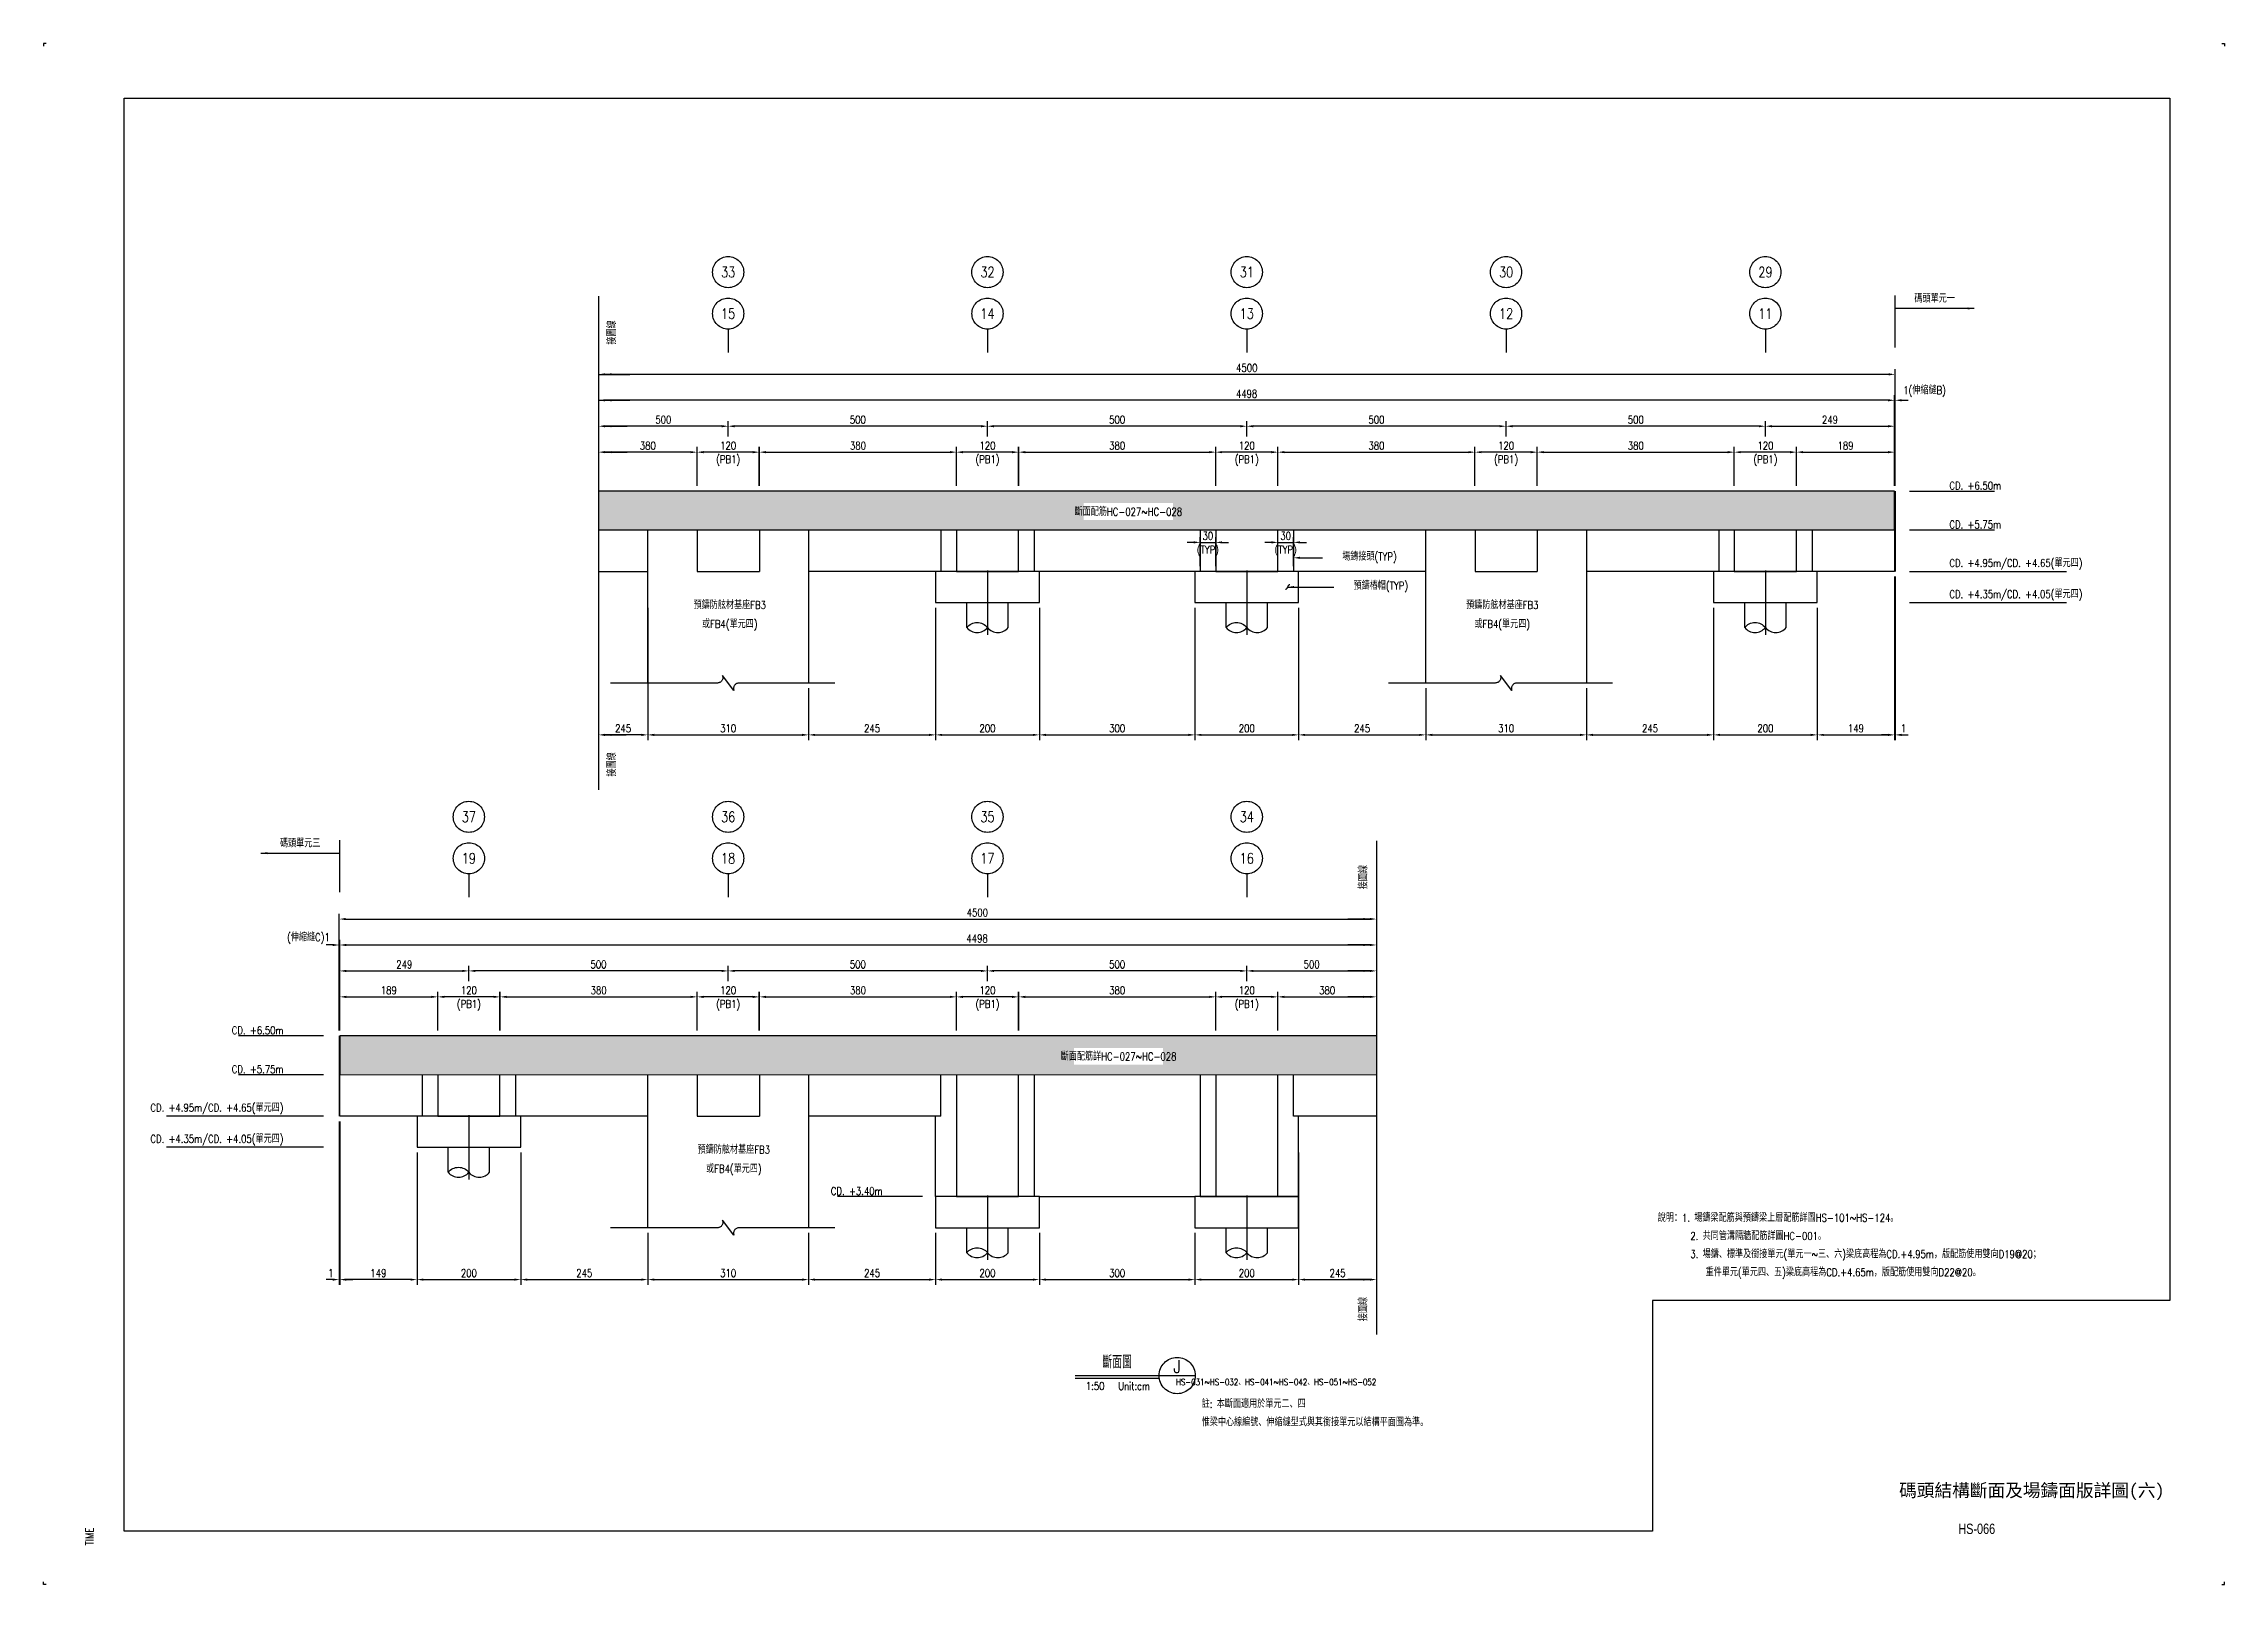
# Paper-space layout 'HS-066' of a CAD drawing. Extents: x -426 to 416, y -301 to 293.
# The model-space entities are those that its viewports show. They can reach past a viewport. Long polylines and large blocks are cut down to what shows.
import ezdxf
from ezdxf import colors
from ezdxf.entities.mleader import LeaderData, LeaderLine
from ezdxf.enums import TextEntityAlignment as Align
from ezdxf.math import Vec2, Vec3

# ---------------------------------------------------------------- set-up
doc = ezdxf.new("R2010")
doc.units = 0
doc.header["$LTSCALE"] = 0.05
for name, pattern in [('CENTER', [50.8, 31.75, -6.35, 6.35, -6.35]), ('DASHED', [19.05, 12.7, -6.35]), ('PHANTOM', [63.5, 31.75, -6.35, 6.35, -6.35, 6.35, -6.35])]:
    doc.linetypes.add(name, pattern=pattern)
doc.layers.get('0').update_dxf_attribs({"linetype": 'CONTINUOUS'})
doc.layers.get('Defpoints').update_dxf_attribs({"linetype": 'CONTINUOUS'})
for name, color, linetype in [('HB_0', 7, 'CONTINUOUS'), ('HB_DIM', 1, 'CONTINUOUS'), ('HB_DWG_ATTDEF', 2, 'CONTINUOUS'), ('HB_SYMBOLS', 7, 'CONTINUOUS'), ('HB_TXT_CTEXT', 2, 'CONTINUOUS'), ('底圖', 7, 'CONTINUOUS')]:
    doc.layers.add(name, color=color, linetype=linetype)
doc.styles.get("Standard").update_dxf_attribs({"font": 'ROMANS.shx', "width": 0.8, "bigfont": 'lchinap.shx'})
doc.styles.add('style2', font='', dxfattribs={"height": 17.5})
doc.styles.add('text2', font='', dxfattribs={"width": 0.8, "height": 3})
doc.styles.get('style2').set_extended_font_data('DFKai-SB')
doc.styles.get('text2').set_extended_font_data('PMingLiU')
doc.dimstyles.new('50cm', dxfattribs={"dimscale": 5, "dimtxt": 3, "dimasz": 2.5, "dimexe": 2, "dimexo": 2, "dimgap": 1, "dimtad": 1, "dimdsep": 46, "dimtxsty": 'Standard', "dimcen": 0, "dimclrt": 2, "dimadec": 0, "dimazin": 0, "dimtfac": 1, "dimtix": 1, "dimtmove": 2, "dimatfit": 3, "dimfxl": 0, "dimtolj": 1, "dimtzin": 0, "dimarcsym": 0})

psp = doc.layouts.new('HS-066')

msp = doc.modelspace()

# ---------------------------------------------------------------- texts
at = {"layer": 'HB_0', "color": 2, "linetype": 'Continuous', "width": 0.8}
for s, p in [('1:50', (1872.618, -13532.5)), ('Unit:cm', (1947.672, -13532.5))]:
    msp.add_text(s, height=15, dxfattribs=at).set_placement(p, align=Align.MIDDLE)
for s, p in [('註: 本斷面適用於單元二、四', (2078.066, -13567.028)), ('惟梁中心線編號、伸縮縫型式與其銜接單元以結構平面圖為準。', (2078.066, -13602.359))]:
    msp.add_text(s, height=15, dxfattribs=at).set_placement(p, align=Align.MIDDLE_LEFT)
at = {"layer": 'HB_TXT_CTEXT', "color": 3, "linetype": 'Continuous', "width": 0.8}
msp.add_text('斷面圖', height=25.0001, dxfattribs=at).set_placement((1915, -13485), align=Align.MIDDLE)

# ---------------------------------------------------------------- blocks, each defined once
blk = doc.blocks.new('a1-p')
at = {"color": 7, "linetype": 'Continuous'}
for points in [[(-424.5, 293), (-425.5, 293), (-425.5, 292)], [(414.5, 293), (415.5, 293), (415.5, 292)], [(-424.5, -301), (-425.5, -301), (-425.5, -300)], [(414.5, -301), (415.5, -301), (415.5, -300)]]:
    blk.add_lwpolyline(points, dxfattribs=at)
blk = doc.blocks.new('07033-a')
at = {"layer": 'Defpoints', "linetype": 'Continuous'}
blk.add_lwpolyline([(-394.5, 272), (394.5, 272), (394.5, -191.5), (195, -191.5), (195, -280.5), (-394.5, -280.5)], close=True, dxfattribs=at)
at = {"layer": 'HB_0', "color": 1}
blk.add_blockref('a1-p', (0, 0), dxfattribs=at)
at = {"layer": 'HB_DWG_ATTDEF', "color": 3, "linetype": 'Continuous', "style": 'style2'}
blk.add_attdef('D-001', text='', height=5, dxfattribs=at).set_placement((341.19, -265.02), align=Align.MIDDLE)
at = {"layer": 'HB_DWG_ATTDEF', "color": 150, "linetype": 'Continuous', "width": 0.8}
blk.add_attdef('REVDATE', text='', height=3, rotation=90, dxfattribs=at).set_placement((-407.82, -286), align=Align.MIDDLE_LEFT)
at = {"layer": 'HB_DWG_ATTDEF', "color": 4, "linetype": 'Continuous', "style": 'text2', "width": 0.8}
blk.add_attdef('A-01', text='', height=4, dxfattribs=at).set_placement((320, -279.57), align=Align.MIDDLE)
blk = doc.blocks.new('CA')
at = {"layer": 'HB_SYMBOLS', "color": 3, "linetype": 'Continuous'}
blk.add_line((0, 0), (14, 0), dxfattribs=at)
at = {"layer": 'HB_SYMBOLS', "color": 4, "linetype": 'Continuous'}
blk.add_circle((7, 0), 7, dxfattribs=at)
at = {"layer": 'HB_SYMBOLS', "color": 3, "linetype": 'Continuous', "width": 0.8}
blk.add_attdef('A', text='', height=5, dxfattribs=at).set_placement((7, 3.5), align=Align.MIDDLE)
at = {"layer": 'HB_SYMBOLS', "color": 1, "linetype": 'Continuous', "width": 0.8}
blk.add_attdef('HB2002', text='', height=2.5, dxfattribs=at).set_placement((7, -2.5), align=Align.MIDDLE)
blk = doc.blocks.new('說明')
at = {"layer": 'HB_0', "color": 2, "width": 0.8}
for s, p in [('說明：1. 場鑄梁配筋與預鑄梁上層配筋詳圖HS-101~HS-124。', (-838, 159.1)), ('2. 共同管溝隔牆配筋詳圖HC-001。', (-775.1, 124.1))]:
    blk.add_text(s, height=15, dxfattribs=at).set_placement(p, align=Align.MIDDLE_LEFT)
at = {"layer": 'HB_0', "color": 2, "linetype": 'Continuous', "width": 0.8}
for s, p in [('3. 場鑄、標準及銜接單元(單元一~三、六)梁底高程為CD.+4.95m，版配筋使用雙向D19@20；', (-775.1, 89.1)), ('重件單元(單元四、五)梁底高程為CD.+4.65m，版配筋使用雙向D22@20。', (-745.8, 54.1))]:
    blk.add_text(s, height=15, dxfattribs=at).set_placement(p, align=Align.MIDDLE_LEFT)
blk = doc.blocks.new('_None')
blk = doc.blocks.new('*D1580')
at = {"layer": 'Defpoints', "color": 0}
for p in [(0, 330), (-1999, 155), (0, 155)]:
    blk.add_point(p, dxfattribs=at)
at = {"layer": 'HB_DIM', "color": 0, "lineweight": -2}
for p, q in [((-1999, 165), (-1999, 340)), ((-1986.5, 330), (-12.5, 330))]:
    blk.add_line(p, q, dxfattribs=at)
at = {"layer": 'HB_DIM', "color": 0}
for points in [[(-1986.5, 332.1), (-1986.5, 327.9), (-1999, 330)], [(-12.5, 332.1), (-12.5, 327.9), (0, 330)]]:
    blk.add_solid(points, dxfattribs=at)
at = {"layer": 'HB_DIM', "color": 2, "insert": (-770, 342.5), "char_height": 15, "attachment_point": 5}
blk.add_mtext('\\A1;4498', dxfattribs=at)
blk = doc.blocks.new('*D1581')
at = {"layer": 'Defpoints', "color": 0}
for p in [(0, 380), (-2000, 155), (0, 155)]:
    blk.add_point(p, dxfattribs=at)
at = {"layer": 'HB_DIM', "color": 0, "lineweight": -2}
for p, q in [((-2000, 165), (-2000, 390)), ((-1987.5, 380), (-12.5, 380))]:
    blk.add_line(p, q, dxfattribs=at)
at = {"layer": 'HB_DIM', "color": 0}
for points in [[(-1987.5, 382.1), (-1987.5, 377.9), (-2000, 380)], [(-12.5, 382.1), (-12.5, 377.9), (0, 380)]]:
    blk.add_solid(points, dxfattribs=at)
at = {"layer": 'HB_DIM', "color": 2, "insert": (-769.5, 392.5), "char_height": 15, "attachment_point": 5}
blk.add_mtext('\\A1;4500', dxfattribs=at)
blk = doc.blocks.new('*D1582')
at = {"layer": 'Defpoints', "color": 0}
for p in [(-2000, 330), (-2000, 155), (-1999, 155)]:
    blk.add_point(p, dxfattribs=at)
at = {"layer": 'HB_DIM', "color": 0, "lineweight": -2}
for p, q in [((-2000, 165), (-2000, 340)), ((-1999, 165), (-1999, 340)), ((-2012.5, 330), (-2025, 330)), ((-1999, 330), (-2000, 330)), ((-1986.5, 330), (-1974, 330))]:
    blk.add_line(p, q, dxfattribs=at)
at = {"layer": 'HB_DIM', "color": 0}
for points in [[(-2012.5, 332.1), (-2012.5, 327.9), (-2000, 330)], [(-1986.5, 332.1), (-1986.5, 327.9), (-1999, 330)]]:
    blk.add_solid(points, dxfattribs=at)
at = {"layer": 'HB_DIM', "color": 2, "insert": (-2059.4, 342.5), "char_height": 15, "attachment_point": 5}
blk.add_mtext('\\A1;(伸縮縫C)1', dxfattribs=at)
blk = doc.blocks.new('*D1583')
at = {"layer": 'Defpoints', "color": 0}
for p in [(-1810, 230), (-1999, 155), (-1810, 155)]:
    blk.add_point(p, dxfattribs=at)
at = {"layer": 'HB_DIM', "color": 0, "lineweight": -2}
for p, q in [((-1999, 165), (-1999, 240)), ((-1986.5, 230), (-1822.5, 230)), ((-1810, 165), (-1810, 240))]:
    blk.add_line(p, q, dxfattribs=at)
at = {"layer": 'HB_DIM', "color": 0}
for points in [[(-1986.5, 232.1), (-1986.5, 227.9), (-1999, 230)], [(-1822.5, 232.1), (-1822.5, 227.9), (-1810, 230)]]:
    blk.add_solid(points, dxfattribs=at)
at = {"layer": 'HB_DIM', "color": 2, "insert": (-1904.5, 242.5), "char_height": 15, "attachment_point": 5}
blk.add_mtext('\\A1;189', dxfattribs=at)
blk = doc.blocks.new('gr_t')
at = {"layer": 'HB_SYMBOLS', "color": 4, "linetype": 'Continuous'}
blk.add_line((0, -6), (0, -15), dxfattribs=at)
blk.add_circle((0, 0), 6, dxfattribs=at)
at = {"layer": 'HB_SYMBOLS', "color": 4, "linetype": 'Continuous', "width": 0.8}
blk.add_attdef('A', text='', height=4.5, dxfattribs=at).set_placement((0, 0), align=Align.MIDDLE)
blk = doc.blocks.new('預鑄樁帽2x2')
at = {"layer": 'HB_0'}
blk.add_lwpolyline([(-100, 0), (100, 0), (100, 60), (-100, 60)], close=True, dxfattribs=at)
blk = doc.blocks.new('*D1584')
at = {"layer": 'Defpoints', "color": 0}
for p in [(-1999, 0), (-1850, -60), (-1999, -315)]:
    blk.add_point(p, dxfattribs=at)
at = {"layer": 'HB_DIM', "color": 0, "lineweight": -2}
for p, q in [((-1999, -10), (-1999, -325)), ((-1850, -70), (-1850, -325)), ((-1862.5, -315), (-1986.5, -315))]:
    blk.add_line(p, q, dxfattribs=at)
at = {"layer": 'HB_DIM', "color": 0}
for points in [[(-1986.5, -312.9), (-1986.5, -317.1), (-1999, -315)], [(-1862.5, -312.9), (-1862.5, -317.1), (-1850, -315)]]:
    blk.add_solid(points, dxfattribs=at)
at = {"layer": 'HB_DIM', "color": 2, "insert": (-1924.5, -302.5), "char_height": 15, "attachment_point": 5}
blk.add_mtext('\\A1;149', dxfattribs=at)
blk = doc.blocks.new('*D1585')
at = {"layer": 'Defpoints', "color": 0}
for p in [(-2000, 0), (-1999, 0), (-2000, -315)]:
    blk.add_point(p, dxfattribs=at)
at = {"layer": 'HB_DIM', "color": 0, "lineweight": -2}
for p, q in [((-2000, -10), (-2000, -325)), ((-1999, -10), (-1999, -325)), ((-2012.5, -315), (-2025, -315)), ((-1999, -315), (-2000, -315)), ((-1986.5, -315), (-1974, -315))]:
    blk.add_line(p, q, dxfattribs=at)
at = {"layer": 'HB_DIM', "color": 0}
for points in [[(-2012.5, -312.9), (-2012.5, -317.1), (-2000, -315)], [(-1986.5, -312.9), (-1986.5, -317.1), (-1999, -315)]]:
    blk.add_solid(points, dxfattribs=at)
at = {"layer": 'HB_DIM', "color": 2, "insert": (-2016.2, -302.5), "char_height": 15, "attachment_point": 5}
blk.add_mtext('\\A1;1', dxfattribs=at)
blk = doc.blocks.new('*D1586')
at = {"layer": 'Defpoints', "color": 0}
for p in [(0, 230), (0, 230), (-190, 155)]:
    blk.add_point(p, dxfattribs=at)
at = {"layer": 'HB_DIM', "color": 0, "lineweight": -2}
for p, q in [((-190, 165), (-190, 240)), ((-177.5, 230), (-12.5, 230))]:
    blk.add_line(p, q, dxfattribs=at)
at = {"layer": 'HB_DIM', "color": 0}
for points in [[(-177.5, 232.1), (-177.5, 227.9), (-190, 230)], [(-12.5, 232.1), (-12.5, 227.9), (0, 230)]]:
    blk.add_solid(points, dxfattribs=at)
at = {"layer": 'HB_DIM', "color": 2, "insert": (-95, 242.5), "char_height": 15, "attachment_point": 5}
blk.add_mtext('\\A1;380', dxfattribs=at)
blk = doc.blocks.new('*D1587')
at = {"layer": 'Defpoints', "color": 0}
for p in [(-150, -60), (0, -315), (0, -315)]:
    blk.add_point(p, dxfattribs=at)
at = {"layer": 'HB_DIM', "color": 0, "lineweight": -2}
for p, q in [((-150, -70), (-150, -325)), ((-137.5, -315), (-12.5, -315))]:
    blk.add_line(p, q, dxfattribs=at)
at = {"layer": 'HB_DIM', "color": 0}
for points in [[(-137.5, -312.9), (-137.5, -317.1), (-150, -315)], [(-12.5, -312.9), (-12.5, -317.1), (0, -315)]]:
    blk.add_solid(points, dxfattribs=at)
at = {"layer": 'HB_DIM', "color": 2, "insert": (-75, -302.5), "char_height": 15, "attachment_point": 5}
blk.add_mtext('\\A1;245', dxfattribs=at)
blk = doc.blocks.new('*D1588')
at = {"layer": 'Defpoints', "color": 0}
for p in [(-1850, -60), (-1650, -60), (-1650, -315)]:
    blk.add_point(p, dxfattribs=at)
at = {"layer": 'HB_DIM', "color": 0, "lineweight": -2}
for p, q in [((-1850, -70), (-1850, -325)), ((-1650, -70), (-1650, -325)), ((-1837.5, -315), (-1662.5, -315))]:
    blk.add_line(p, q, dxfattribs=at)
at = {"layer": 'HB_DIM', "color": 0}
for points in [[(-1837.5, -312.9), (-1837.5, -317.1), (-1850, -315)], [(-1662.5, -312.9), (-1662.5, -317.1), (-1650, -315)]]:
    blk.add_solid(points, dxfattribs=at)
at = {"layer": 'HB_DIM', "color": 2, "insert": (-1750, -302.5), "char_height": 15, "attachment_point": 5}
blk.add_mtext('\\A1;200', dxfattribs=at)
blk = doc.blocks.new('*D1589')
at = {"layer": 'Defpoints', "color": 0}
for p in [(-1650, -60), (-1405, -215), (-1405, -315)]:
    blk.add_point(p, dxfattribs=at)
at = {"layer": 'HB_DIM', "color": 0, "lineweight": -2}
for p, q in [((-1650, -70), (-1650, -325)), ((-1405, -225), (-1405, -325)), ((-1637.5, -315), (-1417.5, -315))]:
    blk.add_line(p, q, dxfattribs=at)
at = {"layer": 'HB_DIM', "color": 0}
for points in [[(-1637.5, -312.9), (-1637.5, -317.1), (-1650, -315)], [(-1417.5, -312.9), (-1417.5, -317.1), (-1405, -315)]]:
    blk.add_solid(points, dxfattribs=at)
at = {"layer": 'HB_DIM', "color": 2, "insert": (-1527.5, -302.5), "char_height": 15, "attachment_point": 5}
blk.add_mtext('\\A1;245', dxfattribs=at)
blk = doc.blocks.new('*D1590')
at = {"layer": 'Defpoints', "color": 0}
for p in [(-1405, -215), (-1095, -215), (-1095, -315)]:
    blk.add_point(p, dxfattribs=at)
at = {"layer": 'HB_DIM', "color": 0, "lineweight": -2}
for p, q in [((-1405, -225), (-1405, -325)), ((-1095, -225), (-1095, -325)), ((-1392.5, -315), (-1107.5, -315))]:
    blk.add_line(p, q, dxfattribs=at)
at = {"layer": 'HB_DIM', "color": 0}
for points in [[(-1392.5, -312.9), (-1392.5, -317.1), (-1405, -315)], [(-1107.5, -312.9), (-1107.5, -317.1), (-1095, -315)]]:
    blk.add_solid(points, dxfattribs=at)
at = {"layer": 'HB_DIM', "color": 2, "insert": (-1250, -302.5), "char_height": 15, "attachment_point": 5}
blk.add_mtext('\\A1;310', dxfattribs=at)
blk = doc.blocks.new('*D1591')
at = {"layer": 'Defpoints', "color": 0}
for p in [(-1095, -215), (-850, -215), (-850, -315)]:
    blk.add_point(p, dxfattribs=at)
at = {"layer": 'HB_DIM', "color": 0, "lineweight": -2}
for p, q in [((-1095, -225), (-1095, -325)), ((-850, -225), (-850, -325)), ((-1082.5, -315), (-862.5, -315))]:
    blk.add_line(p, q, dxfattribs=at)
at = {"layer": 'HB_DIM', "color": 0}
for points in [[(-1082.5, -312.9), (-1082.5, -317.1), (-1095, -315)], [(-862.5, -312.9), (-862.5, -317.1), (-850, -315)]]:
    blk.add_solid(points, dxfattribs=at)
at = {"layer": 'HB_DIM', "color": 2, "insert": (-972.5, -302.5), "char_height": 15, "attachment_point": 5}
blk.add_mtext('\\A1;245', dxfattribs=at)
blk = doc.blocks.new('*D1592')
at = {"layer": 'Defpoints', "color": 0}
for p in [(-850, -215), (-650, -215), (-650, -315)]:
    blk.add_point(p, dxfattribs=at)
at = {"layer": 'HB_DIM', "color": 0, "lineweight": -2}
for p, q in [((-850, -225), (-850, -325)), ((-650, -225), (-650, -325)), ((-837.5, -315), (-662.5, -315))]:
    blk.add_line(p, q, dxfattribs=at)
at = {"layer": 'HB_DIM', "color": 0}
for points in [[(-837.5, -312.9), (-837.5, -317.1), (-850, -315)], [(-662.5, -312.9), (-662.5, -317.1), (-650, -315)]]:
    blk.add_solid(points, dxfattribs=at)
at = {"layer": 'HB_DIM', "color": 2, "insert": (-750, -302.5), "char_height": 15, "attachment_point": 5}
blk.add_mtext('\\A1;200', dxfattribs=at)
blk = doc.blocks.new('*D1593')
at = {"layer": 'Defpoints', "color": 0}
for p in [(-650, -215), (-350, -215), (-350, -315)]:
    blk.add_point(p, dxfattribs=at)
at = {"layer": 'HB_DIM', "color": 0, "lineweight": -2}
for p, q in [((-650, -225), (-650, -325)), ((-350, -225), (-350, -325)), ((-637.5, -315), (-362.5, -315))]:
    blk.add_line(p, q, dxfattribs=at)
at = {"layer": 'HB_DIM', "color": 0}
for points in [[(-637.5, -312.9), (-637.5, -317.1), (-650, -315)], [(-362.5, -312.9), (-362.5, -317.1), (-350, -315)]]:
    blk.add_solid(points, dxfattribs=at)
at = {"layer": 'HB_DIM', "color": 2, "insert": (-500, -302.5), "char_height": 15, "attachment_point": 5}
blk.add_mtext('\\A1;300', dxfattribs=at)
blk = doc.blocks.new('*D1594')
at = {"layer": 'Defpoints', "color": 0}
for p in [(-350, -215), (-150, -215), (-150, -315)]:
    blk.add_point(p, dxfattribs=at)
at = {"layer": 'HB_DIM', "color": 0, "lineweight": -2}
for p, q in [((-350, -225), (-350, -325)), ((-150, -225), (-150, -325)), ((-337.5, -315), (-162.5, -315))]:
    blk.add_line(p, q, dxfattribs=at)
at = {"layer": 'HB_DIM', "color": 0}
for points in [[(-337.5, -312.9), (-337.5, -317.1), (-350, -315)], [(-162.5, -312.9), (-162.5, -317.1), (-150, -315)]]:
    blk.add_solid(points, dxfattribs=at)
at = {"layer": 'HB_DIM', "color": 2, "insert": (-250, -302.5), "char_height": 15, "attachment_point": 5}
blk.add_mtext('\\A1;200', dxfattribs=at)
blk = doc.blocks.new('*D1595')
at = {"layer": 'Defpoints', "color": 0}
for p in [(-1309.8, 230), (-1689.8, 155), (-1309.8, 155)]:
    blk.add_point(p, dxfattribs=at)
at = {"layer": 'HB_DIM', "color": 0, "lineweight": -2}
for p, q in [((-1689.8, 165), (-1689.8, 240)), ((-1677.3, 230), (-1322.3, 230)), ((-1309.8, 165), (-1309.8, 240))]:
    blk.add_line(p, q, dxfattribs=at)
at = {"layer": 'HB_DIM', "color": 0}
for points in [[(-1677.3, 232.1), (-1677.3, 227.9), (-1689.8, 230)], [(-1322.3, 232.1), (-1322.3, 227.9), (-1309.8, 230)]]:
    blk.add_solid(points, dxfattribs=at)
at = {"layer": 'HB_DIM', "color": 2, "insert": (-1499.8, 242.5), "char_height": 15, "attachment_point": 5}
blk.add_mtext('\\A1;380', dxfattribs=at)
blk = doc.blocks.new('*D1596')
at = {"layer": 'Defpoints', "color": 0}
for p in [(-809.8, 230), (-1189.8, 155), (-809.8, 155)]:
    blk.add_point(p, dxfattribs=at)
at = {"layer": 'HB_DIM', "color": 0, "lineweight": -2}
for p, q in [((-1189.8, 165), (-1189.8, 240)), ((-1177.3, 230), (-822.3, 230)), ((-809.8, 165), (-809.8, 240))]:
    blk.add_line(p, q, dxfattribs=at)
at = {"layer": 'HB_DIM', "color": 0}
for points in [[(-1177.3, 232.1), (-1177.3, 227.9), (-1189.8, 230)], [(-822.3, 232.1), (-822.3, 227.9), (-809.8, 230)]]:
    blk.add_solid(points, dxfattribs=at)
at = {"layer": 'HB_DIM', "color": 2, "insert": (-999.8, 242.5), "char_height": 15, "attachment_point": 5}
blk.add_mtext('\\A1;380', dxfattribs=at)
blk = doc.blocks.new('*D1597')
at = {"layer": 'Defpoints', "color": 0}
for p in [(-309.8, 230), (-689.8, 155), (-309.8, 155)]:
    blk.add_point(p, dxfattribs=at)
at = {"layer": 'HB_DIM', "color": 0, "lineweight": -2}
for p, q in [((-689.8, 165), (-689.8, 240)), ((-677.3, 230), (-322.3, 230)), ((-309.8, 165), (-309.8, 240))]:
    blk.add_line(p, q, dxfattribs=at)
at = {"layer": 'HB_DIM', "color": 0}
for points in [[(-677.3, 232.1), (-677.3, 227.9), (-689.8, 230)], [(-322.3, 232.1), (-322.3, 227.9), (-309.8, 230)]]:
    blk.add_solid(points, dxfattribs=at)
at = {"layer": 'HB_DIM', "color": 2, "insert": (-499.8, 242.5), "char_height": 15, "attachment_point": 5}
blk.add_mtext('\\A1;380', dxfattribs=at)
blk = doc.blocks.new('80cm直樁')
at = {"layer": 'HB_0', "linetype": 'Continuous'}
for p, q in [((-40, -48.1), (-40, 0)), ((40, -48.1), (40, 0))]:
    blk.add_line(p, q, dxfattribs=at)
for points in [[(-40, -48.1, -0.48), (0, -48.1, 0.48), (40, -48.1, 0.48)], [(-40, -48.1, 0.48), (0, -48.1, 0.48)]]:
    blk.add_lwpolyline(points, format="xyb", dxfattribs=at)
at = {"layer": 'HB_DIM', "color": 1, "linetype": 'CENTER', "ltscale": 15}
blk.add_line((0, 62.2), (0, -62.2), dxfattribs=at)
blk = doc.blocks.new('*D1598')
at = {"layer": 'Defpoints', "color": 0}
for p in [(-1750, 280), (-1750, 250), (-1999, 155)]:
    blk.add_point(p, dxfattribs=at)
at = {"layer": 'HB_DIM', "color": 0, "lineweight": -2}
for p, q in [((-1999, 165), (-1999, 290)), ((-1986.5, 280), (-1762.5, 280)), ((-1750, 260), (-1750, 290))]:
    blk.add_line(p, q, dxfattribs=at)
at = {"layer": 'HB_DIM', "color": 0}
for points in [[(-1986.5, 282.1), (-1986.5, 277.9), (-1999, 280)], [(-1762.5, 282.1), (-1762.5, 277.9), (-1750, 280)]]:
    blk.add_solid(points, dxfattribs=at)
at = {"layer": 'HB_DIM', "color": 2, "insert": (-1874.5, 292.5), "char_height": 15, "attachment_point": 5}
blk.add_mtext('\\A1;249', dxfattribs=at)
blk = doc.blocks.new('*D1599')
at = {"layer": 'Defpoints', "color": 0}
for p in [(-750, 280), (-750, 250), (-250, 250)]:
    blk.add_point(p, dxfattribs=at)
at = {"layer": 'HB_DIM', "color": 0, "lineweight": -2}
for p, q in [((-750, 260), (-750, 290)), ((-262.5, 280), (-737.5, 280)), ((-250, 260), (-250, 290))]:
    blk.add_line(p, q, dxfattribs=at)
at = {"layer": 'HB_DIM', "color": 0}
for points in [[(-737.5, 282.1), (-737.5, 277.9), (-750, 280)], [(-262.5, 282.1), (-262.5, 277.9), (-250, 280)]]:
    blk.add_solid(points, dxfattribs=at)
at = {"layer": 'HB_DIM', "color": 2, "insert": (-500, 292.5), "char_height": 15, "attachment_point": 5}
blk.add_mtext('\\A1;500', dxfattribs=at)
blk = doc.blocks.new('*D1600')
at = {"layer": 'Defpoints', "color": 0}
for p in [(-1250, 280), (-1250, 250), (-750, 250)]:
    blk.add_point(p, dxfattribs=at)
at = {"layer": 'HB_DIM', "color": 0, "lineweight": -2}
for p, q in [((-1250, 260), (-1250, 290)), ((-762.5, 280), (-1237.5, 280)), ((-750, 260), (-750, 290))]:
    blk.add_line(p, q, dxfattribs=at)
at = {"layer": 'HB_DIM', "color": 0}
for points in [[(-1237.5, 282.1), (-1237.5, 277.9), (-1250, 280)], [(-762.5, 282.1), (-762.5, 277.9), (-750, 280)]]:
    blk.add_solid(points, dxfattribs=at)
at = {"layer": 'HB_DIM', "color": 2, "insert": (-1000, 292.5), "char_height": 15, "attachment_point": 5}
blk.add_mtext('\\A1;500', dxfattribs=at)
blk = doc.blocks.new('*D1601')
at = {"layer": 'Defpoints', "color": 0}
for p in [(-1750, 280), (-1750, 250), (-1250, 250)]:
    blk.add_point(p, dxfattribs=at)
at = {"layer": 'HB_DIM', "color": 0, "lineweight": -2}
for p, q in [((-1750, 260), (-1750, 290)), ((-1262.5, 280), (-1737.5, 280)), ((-1250, 260), (-1250, 290))]:
    blk.add_line(p, q, dxfattribs=at)
at = {"layer": 'HB_DIM', "color": 0}
for points in [[(-1737.5, 282.1), (-1737.5, 277.9), (-1750, 280)], [(-1262.5, 282.1), (-1262.5, 277.9), (-1250, 280)]]:
    blk.add_solid(points, dxfattribs=at)
at = {"layer": 'HB_DIM', "color": 2, "insert": (-1500, 292.5), "char_height": 15, "attachment_point": 5}
blk.add_mtext('\\A1;500', dxfattribs=at)
blk = doc.blocks.new('*D1602')
at = {"layer": 'Defpoints', "color": 0}
for p in [(0, 280), (0, 280), (-250, 250)]:
    blk.add_point(p, dxfattribs=at)
at = {"layer": 'HB_DIM', "color": 0, "lineweight": -2}
for p, q in [((-250, 260), (-250, 290)), ((-237.5, 280), (-12.5, 280))]:
    blk.add_line(p, q, dxfattribs=at)
at = {"layer": 'HB_DIM', "color": 0}
for points in [[(-237.5, 282.1), (-237.5, 277.9), (-250, 280)], [(-12.5, 282.1), (-12.5, 277.9), (0, 280)]]:
    blk.add_solid(points, dxfattribs=at)
at = {"layer": 'HB_DIM', "color": 2, "insert": (-125, 292.5), "char_height": 15, "attachment_point": 5}
blk.add_mtext('\\A1;500', dxfattribs=at)
blk = doc.blocks.new('*D1603')
at = {"layer": 'Defpoints', "color": 0}
for p in [(-1810, 230), (-1810, 155), (-1690, 155)]:
    blk.add_point(p, dxfattribs=at)
at = {"layer": 'HB_DIM', "color": 0, "lineweight": -2}
for p, q in [((-1810, 165), (-1810, 240)), ((-1702.5, 230), (-1797.5, 230)), ((-1690, 165), (-1690, 240))]:
    blk.add_line(p, q, dxfattribs=at)
at = {"layer": 'HB_DIM', "color": 0}
for points in [[(-1797.5, 232.1), (-1797.5, 227.9), (-1810, 230)], [(-1702.5, 232.1), (-1702.5, 227.9), (-1690, 230)]]:
    blk.add_solid(points, dxfattribs=at)
at = {"layer": 'HB_DIM', "color": 2, "char_height": 15, "attachment_point": 5}
for s, insert in [('\\A1;(PB1)', (-1750, 213.6)), ('\\A1;120', (-1750, 242.5))]:
    blk.add_mtext(s, dxfattribs=dict(at, insert=insert))
blk = doc.blocks.new('*D1604')
at = {"layer": 'Defpoints', "color": 0}
for p in [(-1310, 230), (-1310, 155), (-1190, 155)]:
    blk.add_point(p, dxfattribs=at)
at = {"layer": 'HB_DIM', "color": 0, "lineweight": -2}
for p, q in [((-1310, 165), (-1310, 240)), ((-1202.5, 230), (-1297.5, 230)), ((-1190, 165), (-1190, 240))]:
    blk.add_line(p, q, dxfattribs=at)
at = {"layer": 'HB_DIM', "color": 0}
for points in [[(-1297.5, 232.1), (-1297.5, 227.9), (-1310, 230)], [(-1202.5, 232.1), (-1202.5, 227.9), (-1190, 230)]]:
    blk.add_solid(points, dxfattribs=at)
at = {"layer": 'HB_DIM', "color": 2, "char_height": 15, "attachment_point": 5}
for s, insert in [('\\A1;(PB1)', (-1250, 213.6)), ('\\A1;120', (-1250, 242.5))]:
    blk.add_mtext(s, dxfattribs=dict(at, insert=insert))
blk = doc.blocks.new('*D1605')
at = {"layer": 'Defpoints', "color": 0}
for p in [(-810, 230), (-810, 155), (-690, 155)]:
    blk.add_point(p, dxfattribs=at)
at = {"layer": 'HB_DIM', "color": 0, "lineweight": -2}
for p, q in [((-810, 165), (-810, 240)), ((-702.5, 230), (-797.5, 230)), ((-690, 165), (-690, 240))]:
    blk.add_line(p, q, dxfattribs=at)
at = {"layer": 'HB_DIM', "color": 0}
for points in [[(-797.5, 232.1), (-797.5, 227.9), (-810, 230)], [(-702.5, 232.1), (-702.5, 227.9), (-690, 230)]]:
    blk.add_solid(points, dxfattribs=at)
at = {"layer": 'HB_DIM', "color": 2, "char_height": 15, "attachment_point": 5}
for s, insert in [('\\A1;(PB1)', (-750, 213.6)), ('\\A1;120', (-750, 242.5))]:
    blk.add_mtext(s, dxfattribs=dict(at, insert=insert))
blk = doc.blocks.new('*D1606')
at = {"layer": 'Defpoints', "color": 0}
for p in [(-310, 230), (-310, 155), (-190, 155)]:
    blk.add_point(p, dxfattribs=at)
at = {"layer": 'HB_DIM', "color": 0, "lineweight": -2}
for p, q in [((-310, 165), (-310, 240)), ((-202.5, 230), (-297.5, 230)), ((-190, 165), (-190, 240))]:
    blk.add_line(p, q, dxfattribs=at)
at = {"layer": 'HB_DIM', "color": 0}
for points in [[(-297.5, 232.1), (-297.5, 227.9), (-310, 230)], [(-202.5, 232.1), (-202.5, 227.9), (-190, 230)]]:
    blk.add_solid(points, dxfattribs=at)
at = {"layer": 'HB_DIM', "color": 2, "char_height": 15, "attachment_point": 5}
for s, insert in [('\\A1;(PB1)', (-250, 213.6)), ('\\A1;120', (-250, 242.5))]:
    blk.add_mtext(s, dxfattribs=dict(at, insert=insert))
blk = doc.blocks.new('gr_t2')
at = {"layer": 'HB_SYMBOLS', "color": 4, "linetype": 'Continuous'}
blk.add_circle((714.5, -11241), 30, dxfattribs=at)
at = {"layer": 'HB_SYMBOLS', "color": 4, "linetype": 'Continuous', "width": 0.8}
blk.add_attdef('A', text='', height=22.5, dxfattribs=at).set_placement((714.5, -11241), align=Align.MIDDLE)
blk = doc.blocks.new('*D1546')
at = {"layer": 'Defpoints', "color": 0}
for p in [(850, -215), (1150, -215), (1150, -315)]:
    blk.add_point(p, dxfattribs=at)
at = {"layer": 'HB_DIM', "color": 0, "lineweight": -2}
for p, q in [((850, -225), (850, -325)), ((1150, -225), (1150, -325)), ((862.5, -315), (1137.5, -315))]:
    blk.add_line(p, q, dxfattribs=at)
at = {"layer": 'HB_DIM', "color": 0}
for points in [[(862.5, -312.9), (862.5, -317.1), (850, -315)], [(1137.5, -312.9), (1137.5, -317.1), (1150, -315)]]:
    blk.add_solid(points, dxfattribs=at)
at = {"layer": 'HB_DIM', "color": 2, "insert": (1000, -302.5), "char_height": 15, "attachment_point": 5}
blk.add_mtext('\\A1;300', dxfattribs=at)
blk = doc.blocks.new('*D1547')
at = {"layer": 'Defpoints', "color": 0}
for p in [(95, -215), (405, -215), (405, -315)]:
    blk.add_point(p, dxfattribs=at)
at = {"layer": 'HB_DIM', "color": 0, "lineweight": -2}
for p, q in [((95, -225), (95, -325)), ((405, -225), (405, -325)), ((107.5, -315), (392.5, -315))]:
    blk.add_line(p, q, dxfattribs=at)
at = {"layer": 'HB_DIM', "color": 0}
for points in [[(107.5, -312.9), (107.5, -317.1), (95, -315)], [(392.5, -312.9), (392.5, -317.1), (405, -315)]]:
    blk.add_solid(points, dxfattribs=at)
at = {"layer": 'HB_DIM', "color": 2, "insert": (250, -302.5), "char_height": 15, "attachment_point": 5}
blk.add_mtext('\\A1;310', dxfattribs=at)
blk = doc.blocks.new('*D1548')
at = {"layer": 'Defpoints', "color": 0}
for p in [(650, -60), (405, -215), (650, -315)]:
    blk.add_point(p, dxfattribs=at)
at = {"layer": 'HB_DIM', "color": 0, "lineweight": -2}
for p, q in [((650, -70), (650, -325)), ((405, -225), (405, -325)), ((417.5, -315), (637.5, -315))]:
    blk.add_line(p, q, dxfattribs=at)
at = {"layer": 'HB_DIM', "color": 0}
for points in [[(417.5, -312.9), (417.5, -317.1), (405, -315)], [(637.5, -312.9), (637.5, -317.1), (650, -315)]]:
    blk.add_solid(points, dxfattribs=at)
at = {"layer": 'HB_DIM', "color": 2, "insert": (527.5, -302.5), "char_height": 15, "attachment_point": 5}
blk.add_mtext('\\A1;245', dxfattribs=at)
blk = doc.blocks.new('*D1549')
at = {"layer": 'Defpoints', "color": 0}
for p in [(650, -60), (850, -60), (850, -315)]:
    blk.add_point(p, dxfattribs=at)
at = {"layer": 'HB_DIM', "color": 0, "lineweight": -2}
for p, q in [((650, -70), (650, -325)), ((850, -70), (850, -325)), ((662.5, -315), (837.5, -315))]:
    blk.add_line(p, q, dxfattribs=at)
at = {"layer": 'HB_DIM', "color": 0}
for points in [[(662.5, -312.9), (662.5, -317.1), (650, -315)], [(837.5, -312.9), (837.5, -317.1), (850, -315)]]:
    blk.add_solid(points, dxfattribs=at)
at = {"layer": 'HB_DIM', "color": 2, "insert": (750, -302.5), "char_height": 15, "attachment_point": 5}
blk.add_mtext('\\A1;200', dxfattribs=at)
blk = doc.blocks.new('*D1550')
at = {"layer": 'Defpoints', "color": 0}
for p in [(1190.2, 230), (810.2, 155), (1190.2, 155)]:
    blk.add_point(p, dxfattribs=at)
at = {"layer": 'HB_DIM', "color": 0, "lineweight": -2}
for p, q in [((810.2, 165), (810.2, 240)), ((822.7, 230), (1177.7, 230)), ((1190.2, 165), (1190.2, 240))]:
    blk.add_line(p, q, dxfattribs=at)
at = {"layer": 'HB_DIM', "color": 0}
for points in [[(822.7, 232.1), (822.7, 227.9), (810.2, 230)], [(1177.7, 232.1), (1177.7, 227.9), (1190.2, 230)]]:
    blk.add_solid(points, dxfattribs=at)
at = {"layer": 'HB_DIM', "color": 2, "insert": (1000.2, 242.5), "char_height": 15, "attachment_point": 5}
blk.add_mtext('\\A1;380', dxfattribs=at)
blk = doc.blocks.new('*D1551')
at = {"layer": 'Defpoints', "color": 0}
for p in [(690.2, 230), (310.2, 155), (690.2, 155)]:
    blk.add_point(p, dxfattribs=at)
at = {"layer": 'HB_DIM', "color": 0, "lineweight": -2}
for p, q in [((310.2, 165), (310.2, 240)), ((322.7, 230), (677.7, 230)), ((690.2, 165), (690.2, 240))]:
    blk.add_line(p, q, dxfattribs=at)
at = {"layer": 'HB_DIM', "color": 0}
for points in [[(322.7, 232.1), (322.7, 227.9), (310.2, 230)], [(677.7, 232.1), (677.7, 227.9), (690.2, 230)]]:
    blk.add_solid(points, dxfattribs=at)
at = {"layer": 'HB_DIM', "color": 2, "insert": (500.2, 242.5), "char_height": 15, "attachment_point": 5}
blk.add_mtext('\\A1;380', dxfattribs=at)
blk = doc.blocks.new('*D1552')
at = {"layer": 'Defpoints', "color": 0}
for p in [(2499, 330), (2499, 155), (2500, 155)]:
    blk.add_point(p, dxfattribs=at)
at = {"layer": 'HB_DIM', "color": 0, "lineweight": -2}
for p, q in [((2499, 165), (2499, 340)), ((2500, 165), (2500, 340)), ((2486.5, 330), (2474, 330)), ((2500, 330), (2499, 330)), ((2512.5, 330), (2525, 330))]:
    blk.add_line(p, q, dxfattribs=at)
at = {"layer": 'HB_DIM', "color": 0}
for points in [[(2486.5, 332.1), (2486.5, 327.9), (2499, 330)], [(2512.5, 332.1), (2512.5, 327.9), (2500, 330)]]:
    blk.add_solid(points, dxfattribs=at)
at = {"layer": 'HB_DIM', "color": 2, "insert": (2556.9, 346.9), "char_height": 15, "attachment_point": 5}
blk.add_mtext('\\A1;1(伸縮縫B)', dxfattribs=at)
blk = doc.blocks.new('*D1553')
at = {"layer": 'Defpoints', "color": 0}
for p in [(2190, 230), (1810, 155), (2190, 155)]:
    blk.add_point(p, dxfattribs=at)
at = {"layer": 'HB_DIM', "color": 0, "lineweight": -2}
for p, q in [((1810, 165), (1810, 240)), ((1822.5, 230), (2177.5, 230)), ((2190, 165), (2190, 240))]:
    blk.add_line(p, q, dxfattribs=at)
at = {"layer": 'HB_DIM', "color": 0}
for points in [[(1822.5, 232.1), (1822.5, 227.9), (1810, 230)], [(2177.5, 232.1), (2177.5, 227.9), (2190, 230)]]:
    blk.add_solid(points, dxfattribs=at)
at = {"layer": 'HB_DIM', "color": 2, "insert": (2000, 242.5), "char_height": 15, "attachment_point": 5}
blk.add_mtext('\\A1;380', dxfattribs=at)
blk = doc.blocks.new('*D1554')
at = {"layer": 'Defpoints', "color": 0}
for p in [(1690, 230), (1310, 155), (1690, 155)]:
    blk.add_point(p, dxfattribs=at)
at = {"layer": 'HB_DIM', "color": 0, "lineweight": -2}
for p, q in [((1310, 165), (1310, 240)), ((1322.5, 230), (1677.5, 230)), ((1690, 165), (1690, 240))]:
    blk.add_line(p, q, dxfattribs=at)
at = {"layer": 'HB_DIM', "color": 0}
for points in [[(1322.5, 232.1), (1322.5, 227.9), (1310, 230)], [(1677.5, 232.1), (1677.5, 227.9), (1690, 230)]]:
    blk.add_solid(points, dxfattribs=at)
at = {"layer": 'HB_DIM', "color": 2, "insert": (1500, 242.5), "char_height": 15, "attachment_point": 5}
blk.add_mtext('\\A1;380', dxfattribs=at)
blk = doc.blocks.new('*D1555')
at = {"layer": 'Defpoints', "color": 0}
for p in [(2499, 230), (2310, 155), (2499, 155)]:
    blk.add_point(p, dxfattribs=at)
at = {"layer": 'HB_DIM', "color": 0, "lineweight": -2}
for p, q in [((2310, 165), (2310, 240)), ((2322.5, 230), (2486.5, 230)), ((2499, 165), (2499, 240))]:
    blk.add_line(p, q, dxfattribs=at)
at = {"layer": 'HB_DIM', "color": 0}
for points in [[(2322.5, 232.1), (2322.5, 227.9), (2310, 230)], [(2486.5, 232.1), (2486.5, 227.9), (2499, 230)]]:
    blk.add_solid(points, dxfattribs=at)
at = {"layer": 'HB_DIM', "color": 2, "insert": (2404.5, 242.5), "char_height": 15, "attachment_point": 5}
blk.add_mtext('\\A1;189', dxfattribs=at)
blk = doc.blocks.new('*D1556')
at = {"layer": 'Defpoints', "color": 0}
for p in [(2499, 0), (2500, 0), (2500, -315)]:
    blk.add_point(p, dxfattribs=at)
at = {"layer": 'HB_DIM', "color": 0, "lineweight": -2}
for p, q in [((2499, -10), (2499, -325)), ((2500, -10), (2500, -325)), ((2486.5, -315), (2474, -315)), ((2499, -315), (2500, -315)), ((2512.5, -315), (2525, -315))]:
    blk.add_line(p, q, dxfattribs=at)
at = {"layer": 'HB_DIM', "color": 0}
for points in [[(2486.5, -312.9), (2486.5, -317.1), (2499, -315)], [(2512.5, -312.9), (2512.5, -317.1), (2500, -315)]]:
    blk.add_solid(points, dxfattribs=at)
at = {"layer": 'HB_DIM', "color": 2, "insert": (2516.2, -302.5), "char_height": 15, "attachment_point": 5}
blk.add_mtext('\\A1;1', dxfattribs=at)
blk = doc.blocks.new('*D1557')
at = {"layer": 'Defpoints', "color": 0}
for p in [(0, 230), (0, 230), (190, 155)]:
    blk.add_point(p, dxfattribs=at)
at = {"layer": 'HB_DIM', "color": 0, "lineweight": -2}
for p, q in [((177.5, 230), (12.5, 230)), ((190, 165), (190, 240))]:
    blk.add_line(p, q, dxfattribs=at)
at = {"layer": 'HB_DIM', "color": 0}
for points in [[(12.5, 232.1), (12.5, 227.9), (0, 230)], [(177.5, 232.1), (177.5, 227.9), (190, 230)]]:
    blk.add_solid(points, dxfattribs=at)
at = {"layer": 'HB_DIM', "color": 2, "insert": (95, 242.5), "char_height": 15, "attachment_point": 5}
blk.add_mtext('\\A1;380', dxfattribs=at)
blk = doc.blocks.new('*D1558')
at = {"layer": 'Defpoints', "color": 0}
for p in [(95, -60), (0, -315), (0, -315)]:
    blk.add_point(p, dxfattribs=at)
at = {"layer": 'HB_DIM', "color": 0, "lineweight": -2}
for p, q in [((95, -70), (95, -325)), ((82.5, -315), (12.5, -315))]:
    blk.add_line(p, q, dxfattribs=at)
at = {"layer": 'HB_DIM', "color": 0}
for points in [[(12.5, -312.9), (12.5, -317.1), (0, -315)], [(82.5, -312.9), (82.5, -317.1), (95, -315)]]:
    blk.add_solid(points, dxfattribs=at)
at = {"layer": 'HB_DIM', "color": 2, "insert": (47.5, -302.5), "char_height": 15, "attachment_point": 5}
blk.add_mtext('\\A1;245', dxfattribs=at)
blk = doc.blocks.new('*D1559')
at = {"layer": 'Defpoints', "color": 0}
for p in [(0, 380), (0, 380), (2500, 330.1)]:
    blk.add_point(p, dxfattribs=at)
at = {"layer": 'HB_DIM', "color": 0, "lineweight": -2}
for p, q in [((2487.5, 380), (12.5, 380)), ((2500, 340.1), (2500, 390))]:
    blk.add_line(p, q, dxfattribs=at)
at = {"layer": 'HB_DIM', "color": 0}
for points in [[(12.5, 382.1), (12.5, 377.9), (0, 380)], [(2487.5, 382.1), (2487.5, 377.9), (2500, 380)]]:
    blk.add_solid(points, dxfattribs=at)
at = {"layer": 'HB_DIM', "color": 2, "insert": (1250, 392.5), "char_height": 15, "attachment_point": 5}
blk.add_mtext('\\A1;4500', dxfattribs=at)
blk = doc.blocks.new('*D1560')
at = {"layer": 'Defpoints', "color": 0}
for p in [(0, 330), (0, 330), (2499, 280.1)]:
    blk.add_point(p, dxfattribs=at)
at = {"layer": 'HB_DIM', "color": 0, "lineweight": -2}
for p, q in [((2499, 290.1), (2499, 340)), ((2486.5, 330), (12.5, 330))]:
    blk.add_line(p, q, dxfattribs=at)
at = {"layer": 'HB_DIM', "color": 0}
for points in [[(12.5, 332.1), (12.5, 327.9), (0, 330)], [(2486.5, 332.1), (2486.5, 327.9), (2499, 330)]]:
    blk.add_solid(points, dxfattribs=at)
at = {"layer": 'HB_DIM', "color": 2, "insert": (1249.5, 342.5), "char_height": 15, "attachment_point": 5}
blk.add_mtext('\\A1;4498', dxfattribs=at)
blk = doc.blocks.new('*D1561')
at = {"layer": 'Defpoints', "color": 0}
for p in [(1150, -60), (1350, -60), (1350, -315)]:
    blk.add_point(p, dxfattribs=at)
at = {"layer": 'HB_DIM', "color": 0, "lineweight": -2}
for p, q in [((1150, -70), (1150, -325)), ((1350, -70), (1350, -325)), ((1162.5, -315), (1337.5, -315))]:
    blk.add_line(p, q, dxfattribs=at)
at = {"layer": 'HB_DIM', "color": 0}
for points in [[(1162.5, -312.9), (1162.5, -317.1), (1150, -315)], [(1337.5, -312.9), (1337.5, -317.1), (1350, -315)]]:
    blk.add_solid(points, dxfattribs=at)
at = {"layer": 'HB_DIM', "color": 2, "insert": (1250, -302.5), "char_height": 15, "attachment_point": 5}
blk.add_mtext('\\A1;200', dxfattribs=at)
blk = doc.blocks.new('*D1562')
at = {"layer": 'Defpoints', "color": 0}
for p in [(1350, -60), (1595, -215), (1595, -315)]:
    blk.add_point(p, dxfattribs=at)
at = {"layer": 'HB_DIM', "color": 0, "lineweight": -2}
for p, q in [((1350, -70), (1350, -325)), ((1595, -225), (1595, -325)), ((1362.5, -315), (1582.5, -315))]:
    blk.add_line(p, q, dxfattribs=at)
at = {"layer": 'HB_DIM', "color": 0}
for points in [[(1362.5, -312.9), (1362.5, -317.1), (1350, -315)], [(1582.5, -312.9), (1582.5, -317.1), (1595, -315)]]:
    blk.add_solid(points, dxfattribs=at)
at = {"layer": 'HB_DIM', "color": 2, "insert": (1472.5, -302.5), "char_height": 15, "attachment_point": 5}
blk.add_mtext('\\A1;245', dxfattribs=at)
blk = doc.blocks.new('*D1563')
at = {"layer": 'Defpoints', "color": 0}
for p in [(1595, -215), (1905, -215), (1905, -315)]:
    blk.add_point(p, dxfattribs=at)
at = {"layer": 'HB_DIM', "color": 0, "lineweight": -2}
for p, q in [((1595, -225), (1595, -325)), ((1905, -225), (1905, -325)), ((1607.5, -315), (1892.5, -315))]:
    blk.add_line(p, q, dxfattribs=at)
at = {"layer": 'HB_DIM', "color": 0}
for points in [[(1607.5, -312.9), (1607.5, -317.1), (1595, -315)], [(1892.5, -312.9), (1892.5, -317.1), (1905, -315)]]:
    blk.add_solid(points, dxfattribs=at)
at = {"layer": 'HB_DIM', "color": 2, "insert": (1750, -302.5), "char_height": 15, "attachment_point": 5}
blk.add_mtext('\\A1;310', dxfattribs=at)
blk = doc.blocks.new('*D1564')
at = {"layer": 'Defpoints', "color": 0}
for p in [(2150, -60), (1905, -215), (2150, -315)]:
    blk.add_point(p, dxfattribs=at)
at = {"layer": 'HB_DIM', "color": 0, "lineweight": -2}
for p, q in [((2150, -70), (2150, -325)), ((1905, -225), (1905, -325)), ((1917.5, -315), (2137.5, -315))]:
    blk.add_line(p, q, dxfattribs=at)
at = {"layer": 'HB_DIM', "color": 0}
for points in [[(1917.5, -312.9), (1917.5, -317.1), (1905, -315)], [(2137.5, -312.9), (2137.5, -317.1), (2150, -315)]]:
    blk.add_solid(points, dxfattribs=at)
at = {"layer": 'HB_DIM', "color": 2, "insert": (2027.5, -302.5), "char_height": 15, "attachment_point": 5}
blk.add_mtext('\\A1;245', dxfattribs=at)
blk = doc.blocks.new('*D1565')
at = {"layer": 'Defpoints', "color": 0}
for p in [(2150, -60), (2350, -60), (2350, -315)]:
    blk.add_point(p, dxfattribs=at)
at = {"layer": 'HB_DIM', "color": 0, "lineweight": -2}
for p, q in [((2150, -70), (2150, -325)), ((2350, -70), (2350, -325)), ((2162.5, -315), (2337.5, -315))]:
    blk.add_line(p, q, dxfattribs=at)
at = {"layer": 'HB_DIM', "color": 0}
for points in [[(2162.5, -312.9), (2162.5, -317.1), (2150, -315)], [(2337.5, -312.9), (2337.5, -317.1), (2350, -315)]]:
    blk.add_solid(points, dxfattribs=at)
at = {"layer": 'HB_DIM', "color": 2, "insert": (2250, -302.5), "char_height": 15, "attachment_point": 5}
blk.add_mtext('\\A1;200', dxfattribs=at)
blk = doc.blocks.new('*D1566')
at = {"layer": 'Defpoints', "color": 0}
for p in [(2499, 0), (2350, -60), (2499, -315)]:
    blk.add_point(p, dxfattribs=at)
at = {"layer": 'HB_DIM', "color": 0, "lineweight": -2}
for p, q in [((2499, -10), (2499, -325)), ((2350, -70), (2350, -325)), ((2362.5, -315), (2486.5, -315))]:
    blk.add_line(p, q, dxfattribs=at)
at = {"layer": 'HB_DIM', "color": 0}
for points in [[(2362.5, -312.9), (2362.5, -317.1), (2350, -315)], [(2486.5, -312.9), (2486.5, -317.1), (2499, -315)]]:
    blk.add_solid(points, dxfattribs=at)
at = {"layer": 'HB_DIM', "color": 2, "insert": (2424.5, -302.5), "char_height": 15, "attachment_point": 5}
blk.add_mtext('\\A1;149', dxfattribs=at)
blk = doc.blocks.new('*D1567')
at = {"layer": 'Defpoints', "color": 0}
for p in [(1190, 56.1), (1160, 0), (1190, 0)]:
    blk.add_point(p, dxfattribs=at)
at = {"layer": 'HB_DIM', "color": 0, "lineweight": -2}
for p, q in [((1147.5, 56.1), (1135, 56.1)), ((1160, 10), (1160, 66.1)), ((1160, 56.1), (1190, 56.1)), ((1190, 10), (1190, 66.1)), ((1202.5, 56.1), (1215, 56.1))]:
    blk.add_line(p, q, dxfattribs=at)
at = {"layer": 'HB_DIM', "color": 0}
for points in [[(1147.5, 58.2), (1147.5, 54), (1160, 56.1)], [(1202.5, 58.2), (1202.5, 54), (1190, 56.1)]]:
    blk.add_solid(points, dxfattribs=at)
at = {"layer": 'HB_DIM', "color": 2, "char_height": 15, "attachment_point": 5}
for s, insert in [('\\A1;(TYP)', (1175, 39.6)), ('\\A1;30', (1175, 68.6))]:
    blk.add_mtext(s, dxfattribs=dict(at, insert=insert))
blk = doc.blocks.new('*D1568')
at = {"layer": 'Defpoints', "color": 0}
for p in [(1340, 56.1), (1310, 0), (1340, 0)]:
    blk.add_point(p, dxfattribs=at)
at = {"layer": 'HB_DIM', "color": 0, "lineweight": -2}
for p, q in [((1297.5, 56.1), (1285, 56.1)), ((1310, 10), (1310, 66.1)), ((1310, 56.1), (1340, 56.1)), ((1340, 10), (1340, 66.1)), ((1352.5, 56.1), (1365, 56.1))]:
    blk.add_line(p, q, dxfattribs=at)
at = {"layer": 'HB_DIM', "color": 0}
for points in [[(1297.5, 58.2), (1297.5, 54), (1310, 56.1)], [(1352.5, 58.2), (1352.5, 54), (1340, 56.1)]]:
    blk.add_solid(points, dxfattribs=at)
at = {"layer": 'HB_DIM', "color": 2, "char_height": 15, "attachment_point": 5}
for s, insert in [('\\A1;(TYP)', (1325, 39.6)), ('\\A1;30', (1325, 68.6))]:
    blk.add_mtext(s, dxfattribs=dict(at, insert=insert))
blk = doc.blocks.new('*D1569')
at = {"layer": 'Defpoints', "color": 0}
for p in [(250, 280), (250, 250), (750, 250)]:
    blk.add_point(p, dxfattribs=at)
at = {"layer": 'HB_DIM', "color": 0, "lineweight": -2}
for p, q in [((250, 260), (250, 290)), ((737.5, 280), (262.5, 280)), ((750, 260), (750, 290))]:
    blk.add_line(p, q, dxfattribs=at)
at = {"layer": 'HB_DIM', "color": 0}
for points in [[(262.5, 282.1), (262.5, 277.9), (250, 280)], [(737.5, 282.1), (737.5, 277.9), (750, 280)]]:
    blk.add_solid(points, dxfattribs=at)
at = {"layer": 'HB_DIM', "color": 2, "insert": (500, 292.5), "char_height": 15, "attachment_point": 5}
blk.add_mtext('\\A1;500', dxfattribs=at)
blk = doc.blocks.new('*D1570')
at = {"layer": 'Defpoints', "color": 0}
for p in [(2499, 280), (2250, 250), (2499, 250)]:
    blk.add_point(p, dxfattribs=at)
at = {"layer": 'HB_DIM', "color": 0, "lineweight": -2}
for p, q in [((2250, 260), (2250, 290)), ((2262.5, 280), (2486.5, 280)), ((2499, 260), (2499, 290))]:
    blk.add_line(p, q, dxfattribs=at)
at = {"layer": 'HB_DIM', "color": 0}
for points in [[(2262.5, 282.1), (2262.5, 277.9), (2250, 280)], [(2486.5, 282.1), (2486.5, 277.9), (2499, 280)]]:
    blk.add_solid(points, dxfattribs=at)
at = {"layer": 'HB_DIM', "color": 2, "insert": (2374.5, 292.5), "char_height": 15, "attachment_point": 5}
blk.add_mtext('\\A1;249', dxfattribs=at)
blk = doc.blocks.new('*D1571')
at = {"layer": 'Defpoints', "color": 0}
for p in [(1750, 280), (1750, 250), (2250, 250)]:
    blk.add_point(p, dxfattribs=at)
at = {"layer": 'HB_DIM', "color": 0, "lineweight": -2}
for p, q in [((1750, 260), (1750, 290)), ((2237.5, 280), (1762.5, 280)), ((2250, 260), (2250, 290))]:
    blk.add_line(p, q, dxfattribs=at)
at = {"layer": 'HB_DIM', "color": 0}
for points in [[(1762.5, 282.1), (1762.5, 277.9), (1750, 280)], [(2237.5, 282.1), (2237.5, 277.9), (2250, 280)]]:
    blk.add_solid(points, dxfattribs=at)
at = {"layer": 'HB_DIM', "color": 2, "insert": (2000, 292.5), "char_height": 15, "attachment_point": 5}
blk.add_mtext('\\A1;500', dxfattribs=at)
blk = doc.blocks.new('*D1572')
at = {"layer": 'Defpoints', "color": 0}
for p in [(1250, 280), (1250, 250), (1750, 250)]:
    blk.add_point(p, dxfattribs=at)
at = {"layer": 'HB_DIM', "color": 0, "lineweight": -2}
for p, q in [((1250, 260), (1250, 290)), ((1737.5, 280), (1262.5, 280)), ((1750, 260), (1750, 290))]:
    blk.add_line(p, q, dxfattribs=at)
at = {"layer": 'HB_DIM', "color": 0}
for points in [[(1262.5, 282.1), (1262.5, 277.9), (1250, 280)], [(1737.5, 282.1), (1737.5, 277.9), (1750, 280)]]:
    blk.add_solid(points, dxfattribs=at)
at = {"layer": 'HB_DIM', "color": 2, "insert": (1500, 292.5), "char_height": 15, "attachment_point": 5}
blk.add_mtext('\\A1;500', dxfattribs=at)
blk = doc.blocks.new('*D1573')
at = {"layer": 'Defpoints', "color": 0}
for p in [(750, 280), (750, 250), (1250, 250)]:
    blk.add_point(p, dxfattribs=at)
at = {"layer": 'HB_DIM', "color": 0, "lineweight": -2}
for p, q in [((750, 260), (750, 290)), ((1237.5, 280), (762.5, 280)), ((1250, 260), (1250, 290))]:
    blk.add_line(p, q, dxfattribs=at)
at = {"layer": 'HB_DIM', "color": 0}
for points in [[(762.5, 282.1), (762.5, 277.9), (750, 280)], [(1237.5, 282.1), (1237.5, 277.9), (1250, 280)]]:
    blk.add_solid(points, dxfattribs=at)
at = {"layer": 'HB_DIM', "color": 2, "insert": (1000, 292.5), "char_height": 15, "attachment_point": 5}
blk.add_mtext('\\A1;500', dxfattribs=at)
blk = doc.blocks.new('*D1574')
at = {"layer": 'Defpoints', "color": 0}
for p in [(0, 280), (0, 280), (250, 250)]:
    blk.add_point(p, dxfattribs=at)
at = {"layer": 'HB_DIM', "color": 0, "lineweight": -2}
for p, q in [((237.5, 280), (12.5, 280)), ((250, 260), (250, 290))]:
    blk.add_line(p, q, dxfattribs=at)
at = {"layer": 'HB_DIM', "color": 0}
for points in [[(12.5, 282.1), (12.5, 277.9), (0, 280)], [(237.5, 282.1), (237.5, 277.9), (250, 280)]]:
    blk.add_solid(points, dxfattribs=at)
at = {"layer": 'HB_DIM', "color": 2, "insert": (125, 292.5), "char_height": 15, "attachment_point": 5}
blk.add_mtext('\\A1;500', dxfattribs=at)
blk = doc.blocks.new('*D1575')
at = {"layer": 'Defpoints', "color": 0}
for p in [(190, 230), (190, 155), (310, 155)]:
    blk.add_point(p, dxfattribs=at)
at = {"layer": 'HB_DIM', "color": 0, "lineweight": -2}
for p, q in [((190, 165), (190, 240)), ((297.5, 230), (202.5, 230)), ((310, 165), (310, 240))]:
    blk.add_line(p, q, dxfattribs=at)
at = {"layer": 'HB_DIM', "color": 0}
for points in [[(202.5, 232.1), (202.5, 227.9), (190, 230)], [(297.5, 232.1), (297.5, 227.9), (310, 230)]]:
    blk.add_solid(points, dxfattribs=at)
at = {"layer": 'HB_DIM', "color": 2, "char_height": 15, "attachment_point": 5}
for s, insert in [('\\A1;(PB1)', (250, 213.6)), ('\\A1;120', (250, 242.5))]:
    blk.add_mtext(s, dxfattribs=dict(at, insert=insert))
blk = doc.blocks.new('*D1576')
at = {"layer": 'Defpoints', "color": 0}
for p in [(690, 230), (690, 155), (810, 155)]:
    blk.add_point(p, dxfattribs=at)
at = {"layer": 'HB_DIM', "color": 0, "lineweight": -2}
for p, q in [((690, 165), (690, 240)), ((797.5, 230), (702.5, 230)), ((810, 165), (810, 240))]:
    blk.add_line(p, q, dxfattribs=at)
at = {"layer": 'HB_DIM', "color": 0}
for points in [[(702.5, 232.1), (702.5, 227.9), (690, 230)], [(797.5, 232.1), (797.5, 227.9), (810, 230)]]:
    blk.add_solid(points, dxfattribs=at)
at = {"layer": 'HB_DIM', "color": 2, "char_height": 15, "attachment_point": 5}
for s, insert in [('\\A1;(PB1)', (750, 213.6)), ('\\A1;120', (750, 242.5))]:
    blk.add_mtext(s, dxfattribs=dict(at, insert=insert))
blk = doc.blocks.new('*D1577')
at = {"layer": 'Defpoints', "color": 0}
for p in [(1190, 230), (1190, 155), (1310, 155)]:
    blk.add_point(p, dxfattribs=at)
at = {"layer": 'HB_DIM', "color": 0, "lineweight": -2}
for p, q in [((1190, 165), (1190, 240)), ((1297.5, 230), (1202.5, 230)), ((1310, 165), (1310, 240))]:
    blk.add_line(p, q, dxfattribs=at)
at = {"layer": 'HB_DIM', "color": 0}
for points in [[(1202.5, 232.1), (1202.5, 227.9), (1190, 230)], [(1297.5, 232.1), (1297.5, 227.9), (1310, 230)]]:
    blk.add_solid(points, dxfattribs=at)
at = {"layer": 'HB_DIM', "color": 2, "char_height": 15, "attachment_point": 5}
for s, insert in [('\\A1;(PB1)', (1250, 213.6)), ('\\A1;120', (1250, 242.5))]:
    blk.add_mtext(s, dxfattribs=dict(at, insert=insert))
blk = doc.blocks.new('*D1578')
at = {"layer": 'Defpoints', "color": 0}
for p in [(1690, 230), (1690, 155), (1810, 155)]:
    blk.add_point(p, dxfattribs=at)
at = {"layer": 'HB_DIM', "color": 0, "lineweight": -2}
for p, q in [((1690, 165), (1690, 240)), ((1797.5, 230), (1702.5, 230)), ((1810, 165), (1810, 240))]:
    blk.add_line(p, q, dxfattribs=at)
at = {"layer": 'HB_DIM', "color": 0}
for points in [[(1702.5, 232.1), (1702.5, 227.9), (1690, 230)], [(1797.5, 232.1), (1797.5, 227.9), (1810, 230)]]:
    blk.add_solid(points, dxfattribs=at)
at = {"layer": 'HB_DIM', "color": 2, "char_height": 15, "attachment_point": 5}
for s, insert in [('\\A1;(PB1)', (1750, 213.6)), ('\\A1;120', (1750, 242.5))]:
    blk.add_mtext(s, dxfattribs=dict(at, insert=insert))
blk = doc.blocks.new('*D1579')
at = {"layer": 'Defpoints', "color": 0}
for p in [(2190, 230), (2190, 155), (2310, 155)]:
    blk.add_point(p, dxfattribs=at)
at = {"layer": 'HB_DIM', "color": 0, "lineweight": -2}
for p, q in [((2190, 165), (2190, 240)), ((2297.5, 230), (2202.5, 230)), ((2310, 165), (2310, 240))]:
    blk.add_line(p, q, dxfattribs=at)
at = {"layer": 'HB_DIM', "color": 0}
for points in [[(2202.5, 232.1), (2202.5, 227.9), (2190, 230)], [(2297.5, 232.1), (2297.5, 227.9), (2310, 230)]]:
    blk.add_solid(points, dxfattribs=at)
at = {"layer": 'HB_DIM', "color": 2, "char_height": 15, "attachment_point": 5}
for s, insert in [('\\A1;(PB1)', (2250, 213.6)), ('\\A1;120', (2250, 242.5))]:
    blk.add_mtext(s, dxfattribs=dict(at, insert=insert))
blk = doc.blocks.new('斷面圖J左')
at = {"layer": 'HB_TXT_CTEXT'}
h = blk.add_hatch(dxfattribs=at)
h.set_pattern_fill('AR-CONC', color=1, scale=0.3)
h.set_pattern_definition([(50, (1000, 0), (54.6554, -4.7817), [5.715, -62.865]), (355, (1000, 0), (-10.573, 57.3171), [4.572, -50.2922]), (100.4514, (1004.555, -0.4), (44.0824, 52.5353), [4.857, -53.4271]), (46.1842, (1000, 15.24), (81.3237, -12.6127), [8.5725, -94.2975]), (96.6356, (1006.78, 14.19), (71.2212, 74.2278), [7.2855, -80.1407]), (351.184, (1000, 15.24), (71.2212, 74.2278), [6.858, -75.438]), (21, (1007.62, 11.43), (45.4843, -30.67956), [5.715, -62.865]), (326, (1007.62, 11.43), (18.5406, 55.2564), [4.572, -50.292]), (71.4514, (1011.41, 8.873), (64.0249, 24.5768), [4.857, -53.427]), (37.5, (1000, 0), (0.92658, 25.36651), [0, -49.6824, 0, -51.054, 0, -50.4825]), (7.5, (1000, 0), (20.0459, 30.05417), [0, -29.1084, 0, -48.5394, 0, -19.2405]), (327.5, (983.007, 0), (40.67718, -1.71862), [0, -19.05, 0, -59.436, 0, -78.867]), (317.5, (975.387, 0), (44.43875, 7.62795), [0, -24.765, 0, -39.4716, 0, -56.007])])
h.paths.add_polyline_path([(0, 155), (-1999, 155), (-1999, 80), (0, 80.19)])
h.paths.add_polyline_path([(-583.155, 99.369), (-411.267, 99.369), (-411.267, 131.712), (-583.155, 131.712)], flags=16)
at = {"layer": 'HB_0', "color": 1, "linetype": 'CENTER', "ltscale": 5}
blk.add_line((-2000, 155), (-2000, 0), dxfattribs=at)
at = {"layer": 'HB_0'}
for p, q in [((-1840, 80), (-1840, 0)), ((-1660, 80), (-1660, 0)), ((-840, 0), (-840, 80.073)), ((-160, 0), (-160, 80.117)), ((-650, -155), (-350, -155))]:
    blk.add_line(p, q, dxfattribs=at)
at = {"layer": 'HB_0', "color": 252, "linetype": 'DASHED', "ltscale": 25}
for p, q in [((-1309.841, 80.139), (-1309.841, 0)), ((-1189.841, 80.146), (-1189.841, 0)), ((-1309.841, 0), (-1189.841, 0))]:
    blk.add_line(p, q, dxfattribs=at)
at = {"layer": 'HB_0', "color": 4}
blk.add_lwpolyline([(0, 155), (-1999, 155), (-1999, 80), (0, 80.19)], dxfattribs=at)
at = {"layer": 'HB_0'}
for points in [[(-1405, 0), (-1999, 0), (-1999, 119)], [(-1405, -215), (-1405, 80.038)], [(-1095, 80.057), (-1095, -215)], [(-660, 80.085), (-660, -155), (-850, -155), (-850, 0)], [(-340, 80.105), (-340, -155), (-150, -155), (-150, 0)], [(-840, 0), (-1095, 0)], [(0, 0), (-160, 0)]]:
    blk.add_lwpolyline(points, dxfattribs=at)
at = {"layer": 'HB_0', "color": 252, "linetype": 'DASHED', "ltscale": 25}
for points in [[(-1810, 80.012), (-1810, 0), (-1690, 0), (-1690, 80.02)], [(-810, 80.075), (-810, -155), (-690, -155), (-690, 80.083)], [(-310, 80.107), (-310, -155), (-190, -155), (-190, 80.115)]]:
    blk.add_lwpolyline(points, dxfattribs=at)
at = {"layer": 'HB_DIM'}
blk.add_line((-1999, 431.993), (-1999, 531.993), dxfattribs=at)
at = {"layer": 'HB_DIM', "color": 4, "linetype": 'PHANTOM', "ltscale": 50}
blk.add_line((0, 530.718), (0, -420.709), dxfattribs=at)
at = {"layer": 'HB_DIM', "linetype": 'Continuous'}
blk.add_lwpolyline([(-1044.538, -215), (-1229.166, -215, 0.52947275), (-1238.886, -229.302), (-1261.114, -200.698, -0.53281519), (-1270.834, -215), (-1476.979, -215)], format="xyb", dxfattribs=at)
at = {"layer": 'HB_0', "color": 3}
ref = blk.add_blockref('gr_t2', (-2464.545, 11818.059), dxfattribs=at)
ref.add_attrib('A', '37', dxfattribs={"layer": 'HB_SYMBOLS', "color": 4, "linetype": 'Continuous', "height": 20, "width": 0.8}).set_placement((-1750, 577.059), align=Align.MIDDLE)
ref = blk.add_blockref('gr_t2', (-1964.545, 11818.059), dxfattribs=at)
ref.add_attrib('A', '36', dxfattribs={"layer": 'HB_SYMBOLS', "color": 4, "linetype": 'Continuous', "height": 20, "width": 0.8}).set_placement((-1250, 577.059), align=Align.MIDDLE)
ref = blk.add_blockref('gr_t2', (-1464.545, 11818.059), dxfattribs=at)
ref.add_attrib('A', '35', dxfattribs={"layer": 'HB_SYMBOLS', "color": 4, "linetype": 'Continuous', "height": 20, "width": 0.8}).set_placement((-750, 577.059), align=Align.MIDDLE)
ref = blk.add_blockref('gr_t2', (-964.545, 11818.059), dxfattribs=at)
ref.add_attrib('A', '34', dxfattribs={"layer": 'HB_SYMBOLS', "color": 4, "linetype": 'Continuous', "height": 20, "width": 0.8}).set_placement((-250, 577.059), align=Align.MIDDLE)
at = {"layer": 'HB_0'}
for name, p in [('預鑄樁帽2x2', (-1750, -60)), ('80cm直樁', (-1750, -60)), ('預鑄樁帽2x2', (-750, -215)), ('80cm直樁', (-750, -215)), ('預鑄樁帽2x2', (-250, -215)), ('80cm直樁', (-250, -215))]:
    blk.add_blockref(name, p, dxfattribs=at)
at = {"layer": '底圖'}
ref = blk.add_blockref('gr_t', (-1750, 497.059), dxfattribs=dict(at, xscale=5, yscale=5, zscale=5))
ref.add_attrib('A', '19', dxfattribs={"layer": 'HB_SYMBOLS', "color": 4, "linetype": 'Continuous', "height": 20, "width": 0.8}).set_placement((-1750, 497.059), align=Align.MIDDLE)
ref = blk.add_blockref('gr_t', (-1250, 497.059), dxfattribs=dict(at, xscale=5, yscale=5, zscale=5))
ref.add_attrib('A', '18', dxfattribs={"layer": 'HB_SYMBOLS', "color": 4, "linetype": 'Continuous', "height": 20, "width": 0.8}).set_placement((-1250, 497.059), align=Align.MIDDLE)
ref = blk.add_blockref('gr_t', (-750, 497.059), dxfattribs=dict(at, xscale=5, yscale=5, zscale=5))
ref.add_attrib('A', '17', dxfattribs={"layer": 'HB_SYMBOLS', "color": 4, "linetype": 'Continuous', "height": 20, "width": 0.8}).set_placement((-750, 497.059), align=Align.MIDDLE)
ref = blk.add_blockref('gr_t', (-250, 497.059), dxfattribs=dict(at, xscale=5, yscale=5, zscale=5))
ref.add_attrib('A', '16', dxfattribs={"layer": 'HB_SYMBOLS', "color": 4, "linetype": 'Continuous', "height": 20, "width": 0.8}).set_placement((-250, 497.059), align=Align.MIDDLE)
at = {"color": 2, "width": 0.8}
blk.add_text('斷面配筋詳HC-027~HC-028', height=15, dxfattribs=at).set_placement((-497.211, 115.072), align=Align.MIDDLE_CENTER)
at = {"layer": 'HB_0', "color": 2, "linetype": 'Continuous', "width": 0.8}
for s, p in [('預鑄防舷材基座FB3', (-1239.111, -62.776)), ('或FB4(單元四)', (-1239.111, -101.939))]:
    blk.add_text(s, height=15, dxfattribs=at).set_placement(p, align=Align.MIDDLE)
at = {"layer": 'HB_DIM', "color": 2, "insert": (-2114.317, 533.401), "char_height": 15, "attachment_point": 1}
blk.add_mtext('碼頭單元三 ', dxfattribs=at)
at = {"layer": 'HB_TXT_CTEXT', "linetype": 'Continuous', "width": 0.8}
for p in [(-27.038, 460.652, 0), (-27.038, -371.904, 0)]:
    blk.add_text('接圖線', height=15, rotation=90, dxfattribs=at).set_placement(p, align=Align.MIDDLE)
at = {"layer": 'HB_DIM'}
for base, p1, text, picture, middle in [((0, 380), (-2000, 155), '4500', '*D1581', (-769.52, 392.5)), ((0, 330), (-1999, 155), '4498', '*D1580', (-770.02, 342.5))]:
    dim = blk.add_linear_dim(base=base, p1=p1, p2=(0, 155), text=text, dimstyle='50cm', override={"dimse2": 1}, dxfattribs=at)
    dim.commit()
    dim.dimension.update_dxf_attribs({"geometry": picture, "text_midpoint": middle, "dimtype": 160})
dim = blk.add_linear_dim(base=(-2000, 330), p1=(-1999, 155), p2=(-2000, 155), text='(伸縮縫C)<>', dimstyle='50cm', dxfattribs=at)
dim.commit()
dim.dimension.update_dxf_attribs({"geometry": '*D1582', "text_midpoint": (-2059.435, 342.5), "dimtype": 160})
for base, p1, p2, picture, middle in [((-1750, 280), (-1999, 155), (-1750, 250), '*D1598', (-1874.5, 292.5)), ((-1750, 280), (-1250, 250), (-1750, 250), '*D1601', (-1500, 292.5)), ((-1250, 280), (-750, 250), (-1250, 250), '*D1600', (-1000, 292.5)), ((-750, 280), (-250, 250), (-750, 250), '*D1599', (-500, 292.5)), ((-1810, 230), (-1999, 155), (-1810, 155), '*D1583', (-1904.5, 242.5)), ((-1309.841, 230), (-1689.841, 155), (-1309.841, 155), '*D1595', (-1499.841, 242.5)), ((-809.841, 230), (-1189.841, 155), (-809.841, 155), '*D1596', (-999.841, 242.5)), ((-309.841, 230), (-689.841, 155), (-309.841, 155), '*D1597', (-499.841, 242.5)), ((-1650, -315), (-1850, -60), (-1650, -60), '*D1588', (-1750, -302.5)), ((-1405, -315), (-1650, -60), (-1405, -215), '*D1589', (-1527.5, -302.5)), ((-1095, -315), (-1405, -215), (-1095, -215), '*D1590', (-1250, -302.5)), ((-850, -315), (-1095, -215), (-850, -215), '*D1591', (-972.5, -302.5)), ((-650, -315), (-850, -215), (-650, -215), '*D1592', (-750, -302.5)), ((-350, -315), (-650, -215), (-350, -215), '*D1593', (-500, -302.5)), ((-150, -315), (-350, -215), (-150, -215), '*D1594', (-250, -302.5))]:
    dim = blk.add_linear_dim(base=base, p1=p1, p2=p2, dimstyle='50cm', dxfattribs=at)
    dim.commit()
    dim.dimension.update_dxf_attribs({"geometry": picture, "text_midpoint": middle})
for base, p1, p2, text, picture, middle in [((0, 280), (-250, 250), (0, 280), '500', '*D1602', (-125, 292.5)), ((0, 230.004), (-190, 155.004), (0, 230.004), '380', '*D1586', (-95, 242.504))]:
    dim = blk.add_linear_dim(base=base, p1=p1, p2=p2, text=text, dimstyle='50cm', dxfattribs=at)
    dim.commit()
    dim.dimension.update_dxf_attribs({"geometry": picture, "text_midpoint": middle})
for base, p1, p2, picture, middle in [((-1810, 230), (-1690, 155), (-1810, 155), '*D1603', (-1750, 230)), ((-1310, 230), (-1190, 155), (-1310, 155), '*D1604', (-1250, 230)), ((-810, 230), (-690, 155), (-810, 155), '*D1605', (-750, 230)), ((-310, 230), (-190, 155), (-310, 155), '*D1606', (-250, 230))]:
    dim = blk.add_linear_dim(base=base, p1=p1, p2=p2, angle=180, text='<>\\X(PB1)', dimstyle='50cm', dxfattribs=at)
    dim.commit()
    dim.dimension.update_dxf_attribs({"geometry": picture, "text_midpoint": middle})
dim = blk.add_linear_dim(base=(-2000, -315), p1=(-1999, 0), p2=(-2000, 0), angle=180, dimstyle='50cm', dxfattribs=at)
dim.commit()
dim.dimension.update_dxf_attribs({"geometry": '*D1585', "text_midpoint": (-2016.16, -302.5), "dimtype": 160})
dim = blk.add_linear_dim(base=(-1999, -315), p1=(-1850, -60), p2=(-1999, 0), angle=180, dimstyle='50cm', dxfattribs=at)
dim.commit()
dim.dimension.update_dxf_attribs({"geometry": '*D1584', "text_midpoint": (-1924.5, -302.5)})
dim = blk.add_linear_dim(base=(0.026, -315), p1=(-150, -59.996), p2=(0.026, -315), text='245', dimstyle='50cm', override={"dimse2": 1}, dxfattribs=at)
dim.commit()
dim.dimension.update_dxf_attribs({"geometry": '*D1587', "text_midpoint": (-74.987, -302.5)})
blk.add_leader([(-2151.263, 506.993), (-1999, 506.993)], dimstyle='50cm', dxfattribs=at)
for points in [[(-12.486, 380.004), (-55.491, 380.004)], [(-12.486, 330.004), (-55.491, 330.004)], [(-12.439, 280.004), (-55.445, 280.004)], [(-12.486, 230.004), (-55.491, 230.004)], [(-12.474, -315), (-55.48, -315)]]:
    blk.add_leader(points, dimstyle='50cm', override={"dimse2": 1}, dxfattribs=at)
ml = blk.add_multileader_mtext('Standard', dxfattribs=at)
ml.set_content('CD. +6.50m', color=2)
ml.set_leader_properties(color=1)
ml.set_arrow_properties(name='NONE')
ml.build(insert=Vec2(0, 0))
ml.multileader.update_dxf_attribs({"text_left_attachment_type": 5, "text_right_attachment_type": 5, "dogleg_length": 3, "arrow_head_size": 12.5, "scale": 5})
ctx = ml.context
ctx.base_point, ctx.scale, ctx.char_height, ctx.arrow_head_size, ctx.landing_gap_size, ctx.plane_origin = Vec3(-2232.119, 155), 5, 15, 12.5, 15, Vec3(-1842.68, 160)
ctx.left_attachment, ctx.right_attachment, ctx.text_align_type = 5, 5, 2
notes = []
notes.append((ctx, [(0, (1, 1, 0), (-2077.404, 155), (-1, 0), 15, [(0, [(-2030.343, 155)], 0, [])])]))
ctx.mtext.insert, ctx.mtext.alignment, ctx.mtext.flow_direction = Vec3(-2107.404, 173), 3, 5
ml = blk.add_multileader_mtext('Standard', dxfattribs=at)
ml.set_content('CD. +5.75m', color=2)
ml.set_leader_properties(color=1)
ml.set_arrow_properties(name='NONE')
ml.build(insert=Vec2(0, 0))
ml.multileader.update_dxf_attribs({"text_left_attachment_type": 5, "text_right_attachment_type": 5, "dogleg_length": 3, "arrow_head_size": 12.5, "scale": 5})
ctx = ml.context
ctx.base_point, ctx.scale, ctx.char_height, ctx.arrow_head_size, ctx.landing_gap_size, ctx.plane_origin = Vec3(-2232.119, 80), 5, 15, 12.5, 15, Vec3(-1842.68, 85)
ctx.left_attachment, ctx.right_attachment, ctx.text_align_type = 5, 5, 2
notes.append((ctx, [(0, (1, 1, 0), (-2077.404, 80), (-1, 0), 15, [(0, [(-2030.343, 80)], 0, [])])]))
ctx.mtext.insert, ctx.mtext.alignment, ctx.mtext.flow_direction = Vec3(-2107.404, 98), 3, 5
ml = blk.add_multileader_mtext('Standard', dxfattribs=at)
ml.set_content('CD. +4.95m/CD. +4.65(單元四)', color=2)
ml.set_leader_properties(color=1)
ml.set_arrow_properties(name='NONE')
ml.build(insert=Vec2(0, 0))
ml.multileader.update_dxf_attribs({"text_left_attachment_type": 5, "text_right_attachment_type": 5, "dogleg_length": 3, "arrow_head_size": 12.5, "scale": 5})
ctx = ml.context
ctx.base_point, ctx.scale, ctx.char_height, ctx.arrow_head_size, ctx.landing_gap_size, ctx.plane_origin = Vec3(-2420.261, 0), 5, 15, 12.5, 15, Vec3(-1842.68, 5)
ctx.left_attachment, ctx.right_attachment, ctx.text_align_type = 5, 5, 2
notes.append((ctx, [(0, (1, 1, 0), (-2077.404, 0), (-1, 0), 15, [(0, [(-2030.343, 0)], 0, [])])]))
ctx.mtext.insert, ctx.mtext.alignment, ctx.mtext.flow_direction = Vec3(-2107.404, 23.75), 3, 5
ml = blk.add_multileader_mtext('Standard', dxfattribs=at)
ml.set_content('CD. +4.35m/CD. +4.05(單元四)', color=2)
ml.set_leader_properties(color=1)
ml.set_arrow_properties(name='NONE')
ml.build(insert=Vec2(0, 0))
ml.multileader.update_dxf_attribs({"text_left_attachment_type": 5, "text_right_attachment_type": 5, "dogleg_length": 3, "arrow_head_size": 12.5, "scale": 5})
ctx = ml.context
ctx.base_point, ctx.scale, ctx.char_height, ctx.arrow_head_size, ctx.landing_gap_size, ctx.plane_origin = Vec3(-2420.261, -60), 5, 15, 12.5, 15, Vec3(-1842.68, -55)
ctx.left_attachment, ctx.right_attachment, ctx.text_align_type = 5, 5, 2
notes.append((ctx, [(0, (1, 1, 0), (-2077.404, -60), (-1, 0), 15, [(0, [(-2030.343, -60)], 0, [])])]))
ctx.mtext.insert, ctx.mtext.alignment, ctx.mtext.flow_direction = Vec3(-2107.404, -36.25), 3, 5
ml = blk.add_multileader_mtext('Standard', dxfattribs=at)
ml.set_content('CD. +3.40m', color=2)
ml.set_leader_properties(color=1)
ml.set_arrow_properties(name='NONE')
ml.build(insert=Vec2(0, 0))
ml.multileader.update_dxf_attribs({"text_left_attachment_type": 5, "text_right_attachment_type": 5, "dogleg_length": 3, "arrow_head_size": 12.5, "scale": 5})
ctx = ml.context
ctx.base_point, ctx.scale, ctx.char_height, ctx.arrow_head_size, ctx.landing_gap_size, ctx.plane_origin = Vec3(-1077.029, -155), 5, 15, 12.5, 15, Vec3(-687.59, -150)
ctx.left_attachment, ctx.right_attachment, ctx.text_align_type = 5, 5, 2
notes.append((ctx, [(0, (1, 1, 0), (-922.315, -155), (-1, 0), 15, [(0, [(-875.254, -155)], 0, [])])]))
ctx.mtext.insert, ctx.mtext.alignment, ctx.mtext.flow_direction = Vec3(-952.315, -137), 3, 5
for ctx, leaders in notes:
    for number, flags, end, landing, length, lines in leaders:
        leader = LeaderData()
        leader.index, (leader.has_last_leader_line, leader.has_dogleg_vector, leader.attachment_direction) = number, flags
        leader.last_leader_point, leader.dogleg_vector, leader.dogleg_length = Vec3(end), Vec3(landing), length
        for number, points, colour, breaks in lines:
            line = LeaderLine()
            line.index, line.vertices, line.color, line.breaks = number, Vec3.list(points), colors.encode_raw_color(colour), breaks
            leader.lines.append(line)
        ctx.leaders.append(leader)
blk = doc.blocks.new('斷面圖J右')
at = {"layer": 'HB_TXT_CTEXT'}
h = blk.add_hatch(dxfattribs=at)
h.set_pattern_fill('AR-CONC', color=1, scale=0.3)
h.set_pattern_definition([(50, (-14671.05, 12374.01), (54.6554, -4.78173), [5.715, -62.865]), (355, (-14671.05, 12374.01), (-10.57303, 57.31705), [4.572, -50.29218]), (100.45144, (-14666.496, 12373.613), (44.08237, 52.53533), [4.857, -53.42707]), (46.1842, (-14671.05, 12389.25), (81.32371, -12.6127), [8.5725, -94.2975]), (96.63556, (-14664.274, 12388.2), (71.22124, 74.22784), [7.2855, -80.14068]), (351.18415, (-14671.05, 12389.25), (71.22124, 74.22784), [6.858, -75.43792]), (21, (-14663.43, 12385.44), (45.48432, -30.67956), [5.715, -62.865]), (326, (-14663.43, 12385.44), (18.54061, 55.25639), [4.572, -50.292]), (71.45144, (-14659.64, 12382.885), (64.02493, 24.57683), [4.857, -53.42698]), (37.5, (-14671.051, 12374.012), (0.926581, 25.366512), [0, -49.6824, 0, -51.054, 0, -50.4825]), (7.5, (-14671.05, 12374.012), (20.0459, 30.054172), [0, -29.1084, 0, -48.5394, 0, -19.2405]), (327.5, (-14688.044, 12374.012), (40.677179, -1.718623), [0, -19.05, 0, -59.436, 0, -78.867]), (317.5, (-14695.664, 12374.01), (44.438754, 7.62795), [0, -24.765, 0, -39.4716, 0, -56.007])])
h.paths.add_polyline_path([(2499, 155), (0, 155), (0, 80.19), (1000.007, 80.19), (2499, 80)])
h.paths.add_polyline_path([(935.598, 99.369), (1107.486, 99.369), (1107.486, 131.712), (935.598, 131.712)], flags=16)
at = {"layer": 'HB_0', "color": 1, "linetype": 'CENTER', "ltscale": 5}
blk.add_line((2500, 155), (2500, 0), dxfattribs=at)
at = {"layer": 'HB_0', "color": 252, "linetype": 'DASHED', "ltscale": 25}
for p, q in [((190.159, 80.139), (190.159, 0)), ((310.159, 80.146), (310.159, 0)), ((1690.159, 80.139), (1690.159, 0)), ((1810.159, 80.146), (1810.159, 0)), ((190.159, 0), (310.159, 0)), ((1690.159, 0), (1810.159, 0))]:
    blk.add_line(p, q, dxfattribs=at)
at = {"layer": 'HB_0'}
for p, q in [((660, 80.168), (660, 0)), ((840, 80.18), (840, 0)), ((1160, 80), (1160, 0)), ((1340, 80), (1340, 0)), ((2160, 80), (2160, 0)), ((2340, 80), (2340, 0)), ((0, 0), (95, 0))]:
    blk.add_line(p, q, dxfattribs=at)
at = {"layer": 'HB_0', "color": 4}
blk.add_lwpolyline([(0, 80.19), (2499, 80), (2499, 155), (0, 155)], dxfattribs=at)
at = {"layer": 'HB_0'}
for points in [[(2499, 118), (2499, 0), (1905, 0)], [(95, -215), (95, 80.133)], [(405, 80.152), (405, -215)], [(1595, -215), (1595, 80)], [(1905, 80), (1905, -215)], [(1000, 0), (405, 0)], [(1595, 0), (1000, 0)]]:
    blk.add_lwpolyline(points, dxfattribs=at)
at = {"layer": 'HB_0', "color": 252, "linetype": 'DASHED', "ltscale": 25}
for points in [[(690, 80.17), (690, 0), (810, 0), (810, 80.178)], [(1190, 80), (1190, 0), (1310, 0), (1310, 80)], [(2190, 80), (2190, 0), (2310, 0), (2310, 80)]]:
    blk.add_lwpolyline(points, dxfattribs=at)
at = {"layer": 'HB_DIM', "color": 4, "linetype": 'PHANTOM', "ltscale": 50}
blk.add_line((0, 530.718), (0, -420.709), dxfattribs=at)
at = {"layer": 'HB_DIM'}
blk.add_line((2500, 431.993), (2500, 531.993), dxfattribs=at)
at = {"layer": 'HB_DIM', "linetype": 'Continuous'}
for points in [[(455.462, -215), (270.834, -215, 0.52947275), (261.114, -229.302), (238.886, -200.698, -0.53281519), (229.166, -215), (23.021, -215)], [(1955.462, -215), (1770.834, -215, 0.52947275), (1761.114, -229.302), (1738.886, -200.698, -0.53281519), (1729.166, -215), (1523.021, -215)]]:
    blk.add_lwpolyline(points, format="xyb", dxfattribs=at)
at = {"layer": 'HB_0', "color": 3}
ref = blk.add_blockref('gr_t2', (-464.545, 11818.059), dxfattribs=at)
ref.add_attrib('A', '33', dxfattribs={"layer": 'HB_SYMBOLS', "color": 4, "linetype": 'Continuous', "height": 20, "width": 0.8}).set_placement((250, 577.059), align=Align.MIDDLE)
ref = blk.add_blockref('gr_t2', (35.455, 11818.059), dxfattribs=at)
ref.add_attrib('A', '32', dxfattribs={"layer": 'HB_SYMBOLS', "color": 4, "linetype": 'Continuous', "height": 20, "width": 0.8}).set_placement((750, 577.059), align=Align.MIDDLE)
ref = blk.add_blockref('gr_t2', (535.455, 11818.059), dxfattribs=at)
ref.add_attrib('A', '31', dxfattribs={"layer": 'HB_SYMBOLS', "color": 4, "linetype": 'Continuous', "height": 20, "width": 0.8}).set_placement((1250, 577.059), align=Align.MIDDLE)
ref = blk.add_blockref('gr_t2', (1035.455, 11818.059), dxfattribs=at)
ref.add_attrib('A', '30', dxfattribs={"layer": 'HB_SYMBOLS', "color": 4, "linetype": 'Continuous', "height": 20, "width": 0.8}).set_placement((1750, 577.059), align=Align.MIDDLE)
ref = blk.add_blockref('gr_t2', (1535.455, 11818.059), dxfattribs=at)
ref.add_attrib('A', '29', dxfattribs={"layer": 'HB_SYMBOLS', "color": 4, "linetype": 'Continuous', "height": 20, "width": 0.8}).set_placement((2250, 577.059), align=Align.MIDDLE)
at = {"layer": 'HB_0'}
for name, p in [('預鑄樁帽2x2', (750, -60)), ('80cm直樁', (750, -60)), ('預鑄樁帽2x2', (1250, -60)), ('80cm直樁', (1250, -60)), ('預鑄樁帽2x2', (2250, -60)), ('80cm直樁', (2250, -60))]:
    blk.add_blockref(name, p, dxfattribs=at)
at = {"layer": '底圖'}
ref = blk.add_blockref('gr_t', (250, 497.059), dxfattribs=dict(at, xscale=5, yscale=5, zscale=5))
ref.add_attrib('A', '15', dxfattribs={"layer": 'HB_SYMBOLS', "color": 4, "linetype": 'Continuous', "height": 20, "width": 0.8}).set_placement((250, 497.059), align=Align.MIDDLE)
ref = blk.add_blockref('gr_t', (750, 497.059), dxfattribs=dict(at, xscale=5, yscale=5, zscale=5))
ref.add_attrib('A', '14', dxfattribs={"layer": 'HB_SYMBOLS', "color": 4, "linetype": 'Continuous', "height": 20, "width": 0.8}).set_placement((750, 497.059), align=Align.MIDDLE)
ref = blk.add_blockref('gr_t', (1250, 497.059), dxfattribs=dict(at, xscale=5, yscale=5, zscale=5))
ref.add_attrib('A', '13', dxfattribs={"layer": 'HB_SYMBOLS', "color": 4, "linetype": 'Continuous', "height": 20, "width": 0.8}).set_placement((1250, 497.059), align=Align.MIDDLE)
ref = blk.add_blockref('gr_t', (1750, 497.059), dxfattribs=dict(at, xscale=5, yscale=5, zscale=5))
ref.add_attrib('A', '12', dxfattribs={"layer": 'HB_SYMBOLS', "color": 4, "linetype": 'Continuous', "height": 20, "width": 0.8}).set_placement((1750, 497.059), align=Align.MIDDLE)
ref = blk.add_blockref('gr_t', (2250, 497.059), dxfattribs=dict(at, xscale=5, yscale=5, zscale=5))
ref.add_attrib('A', '11', dxfattribs={"layer": 'HB_SYMBOLS', "color": 4, "linetype": 'Continuous', "height": 20, "width": 0.8}).set_placement((2250, 497.059), align=Align.MIDDLE)
at = {"color": 2, "width": 0.8}
blk.add_text('斷面配筋HC-027~HC-028', height=15, dxfattribs=at).set_placement((1021.542, 115.072), align=Align.MIDDLE_CENTER)
at = {"layer": 'HB_0', "color": 2, "linetype": 'Continuous', "width": 0.8}
for s, p in [('預鑄防舷材基座FB3', (253.096, -62.776)), ('預鑄防舷材基座FB3', (1742.626, -62.776)), ('或FB4(單元四)', (253.096, -101.939)), ('或FB4(單元四)', (1742.626, -101.939))]:
    blk.add_text(s, height=15, dxfattribs=at).set_placement(p, align=Align.MIDDLE)
at = {"layer": 'HB_DIM', "color": 2, "insert": (2615.317, 533.401), "char_height": 15, "attachment_point": 3}
blk.add_mtext('碼頭單元一', dxfattribs=at)
at = {"layer": 'HB_TXT_CTEXT', "linetype": 'Continuous', "width": 0.8}
for p in [(23.811, 460.652, 0), (23.811, -371.904, 0)]:
    blk.add_text('接圖線', height=15, rotation=90, dxfattribs=at).set_placement(p, align=Align.MIDDLE)
at = {"layer": 'HB_DIM'}
for base, p1, p2, text, picture, middle in [((0, 380), (2500, 330.108), (0, 380), '4500', '*D1559', (1250, 392.5)), ((0, 330), (2499, 280.108), (0, 330), '4498', '*D1560', (1249.5, 342.5)), ((1190, 56.078), (1160, 0), (1190, 0), '<>\\X(TYP)', '*D1567', (1175, 56.078)), ((1340, 56.078), (1310, 0), (1340, 0), '<>\\X(TYP)', '*D1568', (1325, 56.078))]:
    dim = blk.add_linear_dim(base=base, p1=p1, p2=p2, text=text, dimstyle='50cm', dxfattribs=at)
    dim.commit()
    dim.dimension.update_dxf_attribs({"geometry": picture, "text_midpoint": middle})
dim = blk.add_linear_dim(base=(2499, 330), p1=(2500, 155), p2=(2499, 155), text='<>(伸縮縫B)', dimstyle='50cm', dxfattribs=at)
dim.commit()
dim.dimension.update_dxf_attribs({"geometry": '*D1552', "text_midpoint": (2556.852, 346.875), "dimtype": 160})
for base, p1, p2, text, picture, middle in [((0, 280), (250, 250), (0, 280), '500', '*D1574', (125, 292.5)), ((0, 230.004), (190, 155.004), (0, 230.004), '380', '*D1557', (95, 242.504)), ((190, 230), (310, 155), (190, 155), '<>\\X(PB1)', '*D1575', (250, 230)), ((690, 230), (810, 155), (690, 155), '<>\\X(PB1)', '*D1576', (750, 230)), ((1190, 230), (1310, 155), (1190, 155), '<>\\X(PB1)', '*D1577', (1250, 230)), ((1690, 230), (1810, 155), (1690, 155), '<>\\X(PB1)', '*D1578', (1750, 230)), ((2190, 230), (2310, 155), (2190, 155), '<>\\X(PB1)', '*D1579', (2250, 230))]:
    dim = blk.add_linear_dim(base=base, p1=p1, p2=p2, angle=180, text=text, dimstyle='50cm', dxfattribs=at)
    dim.commit()
    dim.dimension.update_dxf_attribs({"geometry": picture, "text_midpoint": middle})
for base, p1, p2, picture, middle in [((250, 280), (750, 250), (250, 250), '*D1569', (500, 292.5)), ((750, 280), (1250, 250), (750, 250), '*D1573', (1000, 292.5)), ((1250, 280), (1750, 250), (1250, 250), '*D1572', (1500, 292.5)), ((1750, 280), (2250, 250), (1750, 250), '*D1571', (2000, 292.5)), ((2499, 280), (2250, 250), (2499, 250), '*D1570', (2374.5, 292.5)), ((690.159, 230), (310.159, 155), (690.159, 155), '*D1551', (500.159, 242.5)), ((1190.159, 230), (810.159, 155), (1190.159, 155), '*D1550', (1000.159, 242.5)), ((1690, 230), (1310, 155), (1690, 155), '*D1554', (1500, 242.5)), ((2190, 230), (1810, 155), (2190, 155), '*D1553', (2000, 242.5)), ((2499, 230), (2310, 155), (2499, 155), '*D1555', (2404.5, 242.5)), ((2499, -315), (2350, -60), (2499, 0), '*D1566', (2424.5, -302.5)), ((650, -315), (405, -215), (650, -60), '*D1548', (527.5, -302.5)), ((850, -315), (650, -60), (850, -60), '*D1549', (750, -302.5)), ((1350, -315), (1150, -60), (1350, -60), '*D1561', (1250, -302.5)), ((1595, -315), (1350, -60), (1595, -215), '*D1562', (1472.5, -302.5)), ((2150, -315), (1905, -215), (2150, -60), '*D1564', (2027.5, -302.5)), ((2350, -315), (2150, -60), (2350, -60), '*D1565', (2250, -302.5)), ((405, -315), (95, -215), (405, -215), '*D1547', (250, -302.5)), ((1150, -315), (850, -215), (1150, -215), '*D1546', (1000, -302.5)), ((1905, -315), (1595, -215), (1905, -215), '*D1563', (1750, -302.5))]:
    dim = blk.add_linear_dim(base=base, p1=p1, p2=p2, dimstyle='50cm', dxfattribs=at)
    dim.commit()
    dim.dimension.update_dxf_attribs({"geometry": picture, "text_midpoint": middle})
dim = blk.add_linear_dim(base=(2500, -315), p1=(2499, 0), p2=(2500, 0), dimstyle='50cm', dxfattribs=at)
dim.commit()
dim.dimension.update_dxf_attribs({"geometry": '*D1556', "text_midpoint": (2516.16, -302.5), "dimtype": 160})
dim = blk.add_linear_dim(base=(0, -314.996), p1=(95, -59.996), p2=(0, -314.996), text='245', dimstyle='50cm', override={"dimse2": 1}, dxfattribs=at)
dim.commit()
dim.dimension.update_dxf_attribs({"geometry": '*D1558', "text_midpoint": (47.5, -302.496)})
blk.add_leader([(2652.263, 506.993), (2500, 506.993)], dimstyle='50cm', dxfattribs=at)
for points, override in [([(0, 380.004), (47.509, 380.004)], {"dimse2": 1}), ([(12.555, 380.004), (60.064, 380.004)], {"dimse2": 1}), ([(0, 330.004), (47.509, 330.004)], {"dimse2": 1}), ([(12.555, 330.004), (60.064, 330.004)], {"dimse2": 1}), ([(12.439, 280.004), (55.445, 280.004)], {"dimse2": 1}), ([(12.486, 230.004), (55.491, 230.004)], {"dimse2": 1}), ([(1328.791, -30), (1417.583, -30)], {"dimgap": 1, "dimtad": 0, "dimldrblk": 'Integral'}), ([(12.5, -314.996), (53.208, -314.996)], {"dimse2": 1})]:
    blk.add_leader(points, dimstyle='50cm', override=override, dxfattribs=at)
ml = blk.add_multileader_mtext('Standard', dxfattribs=at)
ml.set_content('CD. +6.50m', color=2)
ml.set_leader_properties(color=1)
ml.set_arrow_properties(name='NONE')
ml.build(insert=Vec2(0, 0))
ml.multileader.update_dxf_attribs({"text_left_attachment_type": 5, "text_right_attachment_type": 5, "dogleg_length": 3, "arrow_head_size": 12.5, "scale": 5})
ctx = ml.context
ctx.base_point, ctx.scale, ctx.char_height, ctx.arrow_head_size, ctx.landing_gap_size, ctx.plane_origin = Vec3(2589.701, 155), 5, 15, 12.5, 15, Vec3(2339.976, 160)
ctx.left_attachment, ctx.right_attachment = 5, 5
notes = []
notes.append((ctx, [(0, (1, 1, 0), (2574.701, 155), (1, 0), 15, [(0, [(2527.639, 155)], 0, [])])]))
ctx.mtext.insert, ctx.mtext.flow_direction = Vec3(2604.701, 173), 5
ml = blk.add_multileader_mtext('Standard', dxfattribs=at)
ml.set_content('CD. +5.75m', color=2)
ml.set_leader_properties(color=1)
ml.set_arrow_properties(name='NONE')
ml.build(insert=Vec2(0, 0))
ml.multileader.update_dxf_attribs({"text_left_attachment_type": 5, "text_right_attachment_type": 5, "dogleg_length": 3, "arrow_head_size": 12.5, "scale": 5})
ctx = ml.context
ctx.base_point, ctx.scale, ctx.char_height, ctx.arrow_head_size, ctx.landing_gap_size, ctx.plane_origin = Vec3(2589.701, 80), 5, 15, 12.5, 15, Vec3(2339.976, 85)
ctx.left_attachment, ctx.right_attachment = 5, 5
notes.append((ctx, [(0, (1, 1, 0), (2574.701, 80), (1, 0), 15, [(0, [(2527.639, 80)], 0, [])])]))
ctx.mtext.insert, ctx.mtext.flow_direction = Vec3(2604.701, 98), 5
ml = blk.add_multileader_mtext('Standard', dxfattribs=at)
ml.set_content('場鑄接頭(TYP)', color=2)
ml.set_leader_properties(color=1)
ml.build(insert=Vec2(0, 0))
ml.multileader.update_dxf_attribs({"dogleg_length": 3, "arrow_head_size": 12.5, "scale": 5})
ctx = ml.context
ctx.base_point, ctx.scale, ctx.char_height, ctx.arrow_head_size, ctx.landing_gap_size, ctx.plane_origin = Vec3(1395.717, 26.319), 5, 15, 12.5, 15, Vec3(1540, 26.319)
ctx.text_align_type = 2
notes.append((ctx, [(0, (1, 1, 0), (1380.717, 26.319), (1, 0), 15, [(0, [(1340, 26.319)], 0, [])])]))
ctx.mtext.insert, ctx.mtext.alignment, ctx.mtext.flow_direction = Vec3(1539.11, 36.319), 3, 5
ml = blk.add_multileader_mtext('Standard', dxfattribs=at)
ml.set_content('CD. +4.95m/CD. +4.65(單元四)', color=2)
ml.set_leader_properties(color=1)
ml.set_arrow_properties(name='NONE')
ml.build(insert=Vec2(0, 0))
ml.multileader.update_dxf_attribs({"text_left_attachment_type": 5, "text_right_attachment_type": 5, "dogleg_length": 3, "arrow_head_size": 12.5, "scale": 5})
ctx = ml.context
ctx.base_point, ctx.scale, ctx.char_height, ctx.arrow_head_size, ctx.landing_gap_size, ctx.plane_origin = Vec3(2589.701, 0), 5, 15, 12.5, 15, Vec3(2339.976, 5)
ctx.left_attachment, ctx.right_attachment = 5, 5
notes.append((ctx, [(0, (1, 1, 0), (2574.701, 0), (1, 0), 15, [(0, [(2527.639, 0)], 0, [])])]))
ctx.mtext.insert, ctx.mtext.flow_direction = Vec3(2604.701, 23.75), 5
ml = blk.add_multileader_mtext('Standard', dxfattribs=at)
ml.set_content('預鑄樁帽(TYP)', color=2)
ml.set_leader_properties(color=1)
ml.build(insert=Vec2(0, 0))
ml.multileader.update_dxf_attribs({"dogleg_length": 3, "arrow_head_size": 12.5, "scale": 5})
ctx = ml.context
ctx.base_point, ctx.scale, ctx.char_height, ctx.arrow_head_size, ctx.landing_gap_size, ctx.plane_origin = Vec3(1417.583, -30), 5, 15, 12.5, 15, Vec3(1350, -30)
ctx.text_align_type = 2
notes.append((ctx, [(0, (1, 1, 0), (1402.583, -30), (1, 0), 15, [(0, [(1328.791, -30)], 0, [])])]))
ctx.mtext.insert, ctx.mtext.alignment, ctx.mtext.flow_direction = Vec3(1560.975, -20), 3, 5
ml = blk.add_multileader_mtext('Standard', dxfattribs=at)
ml.set_content('CD. +4.35m/CD. +4.05(單元四)', color=2)
ml.set_leader_properties(color=1)
ml.set_arrow_properties(name='NONE')
ml.build(insert=Vec2(0, 0))
ml.multileader.update_dxf_attribs({"text_left_attachment_type": 5, "text_right_attachment_type": 5, "dogleg_length": 3, "arrow_head_size": 12.5, "scale": 5})
ctx = ml.context
ctx.base_point, ctx.scale, ctx.char_height, ctx.arrow_head_size, ctx.landing_gap_size, ctx.plane_origin = Vec3(2589.701, -60), 5, 15, 12.5, 15, Vec3(2339.976, -55)
ctx.left_attachment, ctx.right_attachment = 5, 5
notes.append((ctx, [(0, (1, 1, 0), (2574.701, -60), (1, 0), 15, [(0, [(2527.639, -60)], 0, [])])]))
ctx.mtext.insert, ctx.mtext.flow_direction = Vec3(2604.701, -36.25), 5
for ctx, leaders in notes:
    for number, flags, end, landing, length, lines in leaders:
        leader = LeaderData()
        leader.index, (leader.has_last_leader_line, leader.has_dogleg_vector, leader.attachment_direction) = number, flags
        leader.last_leader_point, leader.dogleg_vector, leader.dogleg_length = Vec3(end), Vec3(landing), length
        for number, points, colour, breaks in lines:
            line = LeaderLine()
            line.index, line.vertices, line.color, line.breaks = number, Vec3.list(points), colors.encode_raw_color(colour), breaks
            leader.lines.append(line)
        ctx.leaders.append(leader)

# ---------------------------------------------------------------- linework, layer by layer
at = {"layer": 'Defpoints', "color": 217}
for points in [[(3945, -10605), (2947.5, -10605), (2947.5, -11050), (0, -11050), (0, -8287.5), (3945, -8287.5)], [(3945, -13367.5), (2947.5, -13367.5), (2947.5, -13812.5), (0, -13812.5), (0, -11050), (3945, -11050)], [(3945, -16130), (2947.5, -16130), (2947.5, -16575), (0, -16575), (0, -13812.5), (3945, -13812.5)]]:
    msp.add_lwpolyline(points, close=True, dxfattribs=at)
at = {"layer": 'HB_TXT_CTEXT', "color": 3, "linetype": 'Continuous'}
msp.add_line((1834.241, -13512.5), (1995.759, -13512.5), dxfattribs=at)
at = {"layer": 'HB_TXT_CTEXT', "color": 1, "linetype": 'Continuous'}
msp.add_line((1834.241, -13517.5), (1996.118, -13517.5), dxfattribs=at)

# ---------------------------------------------------------------- block references
at = {"layer": 'HB_0', "color": 4}
for name, p in [('斷面圖J右', (915, -11962.5)), ('斷面圖J左', (2415, -13012.5))]:
    msp.add_blockref(name, p, dxfattribs=at)
at = {"layer": 'HB_0'}
msp.add_blockref('說明', (3795.455, -13367.5), dxfattribs=at)
at = {"layer": 'HB_TXT_CTEXT', "linetype": 'Continuous'}
ref = msp.add_blockref('CA', (1995.759, -13512.5), dxfattribs=dict(at, xscale=4.99999875465619, yscale=4.99999875465619, zscale=4.99999875465619))
ref.add_attrib('HB2002', 'HS-031~HS-032、HS-041~HS-042、HS-051~HS-052', dxfattribs={"layer": 'HB_SYMBOLS', "color": 1, "linetype": 'Continuous', "height": 12.5, "width": 0.8}).set_placement((2221.605, -13525), align=Align.MIDDLE)
ref.add_attrib('A', 'J', dxfattribs={"layer": 'HB_SYMBOLS', "color": 3, "linetype": 'Continuous', "height": 25, "width": 0.8}).set_placement((2030.759, -13495), align=Align.MIDDLE)

msp.set_redraw_order([(e.dxf.handle, doc.entitydb.next_handle()) for e in msp.query("TEXT MTEXT ATTDEF DIMENSION ARC_DIMENSION")])  # texts and dimensions are drawn at this point

# ---------------------------------------------------------------- linework, layer by layer
at = {"layer": 'Defpoints'}
psp.add_lwpolyline([(195, -280.5), (-394.5, -280.5), (-394.5, 272), (394.5, 272), (394.5, -191.5), (195, -191.5)], close=True, dxfattribs=at)

# ---------------------------------------------------------------- block references
at = {"layer": 'HB_DIM'}
psp.add_blockref('07033-a', (0, 0), dxfattribs=at).add_auto_attribs({'REVDATE': 'TIME', 'A-01': 'HS-066', 'D-001': '碼頭結構斷面及場鑄面版詳圖(六)'})

# ---------------------------------------------------------------- viewports
at = {"layer": 'Defpoints'}
vp = psp.add_viewport(center=(0, -4.25), size=(789, 552.5), view_center_point=(1972.5, -12431.25), view_height=2762.5, dxfattribs=at)
vp.dxf.flags = 0x10000  # cut along an outline
vp.dxf.clipping_boundary_handle = psp.add_lwpolyline([(195, -280.5), (-394.5, -280.5), (-394.5, 272), (394.5, 272), (394.5, -191.5), (195, -191.5)], format="xyb", close=True, dxfattribs={"invisible": 1}).dxf.handle

doc.saveas('drawing.dxf')
